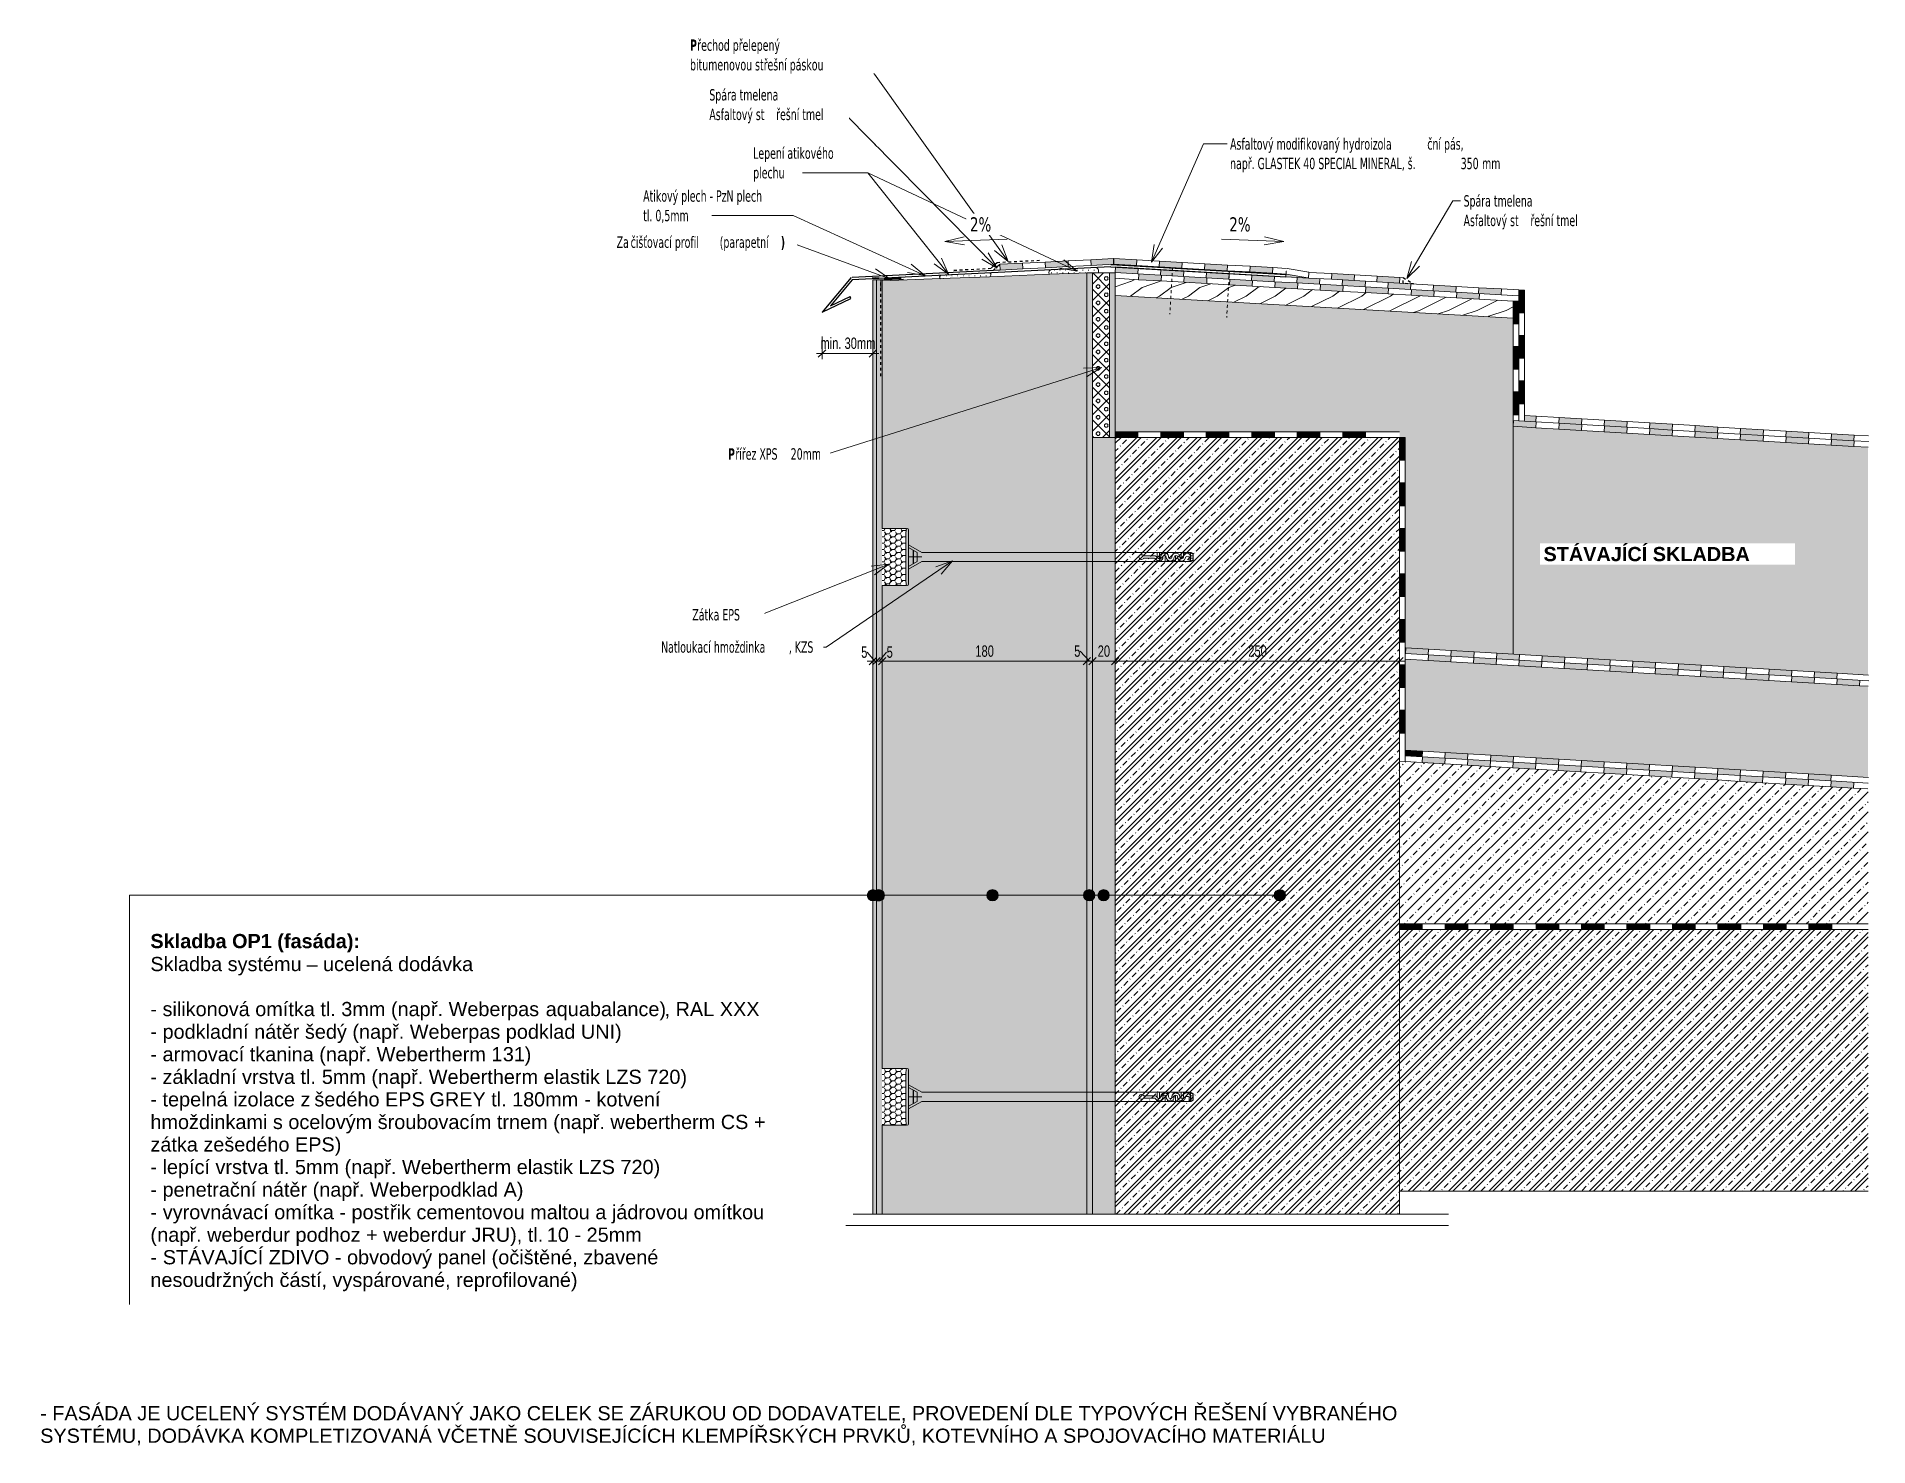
# Model space of a CAD drawing. Header units: millimetres. Extents: x 3788 to 5399, y 2613 to 3853.
import ezdxf

# ---------------------------------------------------------------- set-up
doc = ezdxf.new("R2010")
doc.units = ezdxf.units.MM
doc.linetypes.add('3_Čárkovaná 2_5mm', pattern=[5, 2.5, -2.5])
for name, color, linetype, lineweight in [('A-ANNO-DIMS', 211, 'Continuous', 9), ('A-ANNO-DIMS-5', 211, 'Continuous', 9), ('A-DETL', 90, 'Continuous', 18), ('A-DETL-GENF', 92, 'Continuous', 18), ('A-DETL-THIN', 151, 'Continuous', 18), ('G-ANNO-TEXT', 231, 'Continuous', 9)]:
    doc.layers.add(name, color=color, linetype=linetype, lineweight=lineweight)
doc.styles.add('Arial', font='arial.ttf', dxfattribs={"width": 0.7, "height": 10})
doc.styles.add('Arial_1', font='arial.ttf', dxfattribs={"height": 12.5})
doc.styles.add('Arial_B', font='arialbd.ttf', dxfattribs={"height": 12.5})
doc.styles.add('Tahoma', font='tahoma.ttf', dxfattribs={"width": 0.7, "height": 10})
doc.styles.add('Tahoma_B', font='tahomabd.ttf', dxfattribs={"width": 0.7, "height": 10})
doc.styles.add('Tahoma_B_1', font='tahomabd.ttf', dxfattribs={"width": 0.8, "height": 12.5})
doc.dimstyles.new('Vnitřní_-_průhledné', dxfattribs={"dimscale": 304.8, "dimtxt": 10.202594, "dimasz": 0.021325, "dimexe": 0.016404, "dimexo": 0.0625, "dimgap": 0.003281, "dimtad": 1, "dimdec": 0, "dimrnd": 5, "dimzin": 0, "dimdsep": 46, "dimtxsty": 'Arial', "dimblk1": 'OBLIQUE', "dimblk2": 'OBLIQUE', "dimsah": 1, "dimcen": 0.09, "dimdle": 0.016404, "dimazin": 0, "dimtfac": 1, "dimtdec": 4, "dimtix": 1, "dimtmove": 1, "dimatfit": 3, "dimfxl": 0.049213, "dimfxlon": 1, "dimtvp": 1, "dimtolj": 1, "dimtzin": 0, "dimarcsym": 2})
doc.dimstyles.new('Vnitřní_-_průhledné_1', dxfattribs={"dimscale": 304.8, "dimtxt": 10.202594, "dimasz": 0.021325, "dimexe": 0.016404, "dimexo": 0.0625, "dimgap": 0.003281, "dimtad": 1, "dimdec": 0, "dimrnd": 5, "dimzin": 0, "dimdsep": 46, "dimtxsty": 'Arial', "dimblk1": 'OBLIQUE', "dimblk2": 'OBLIQUE', "dimsah": 1, "dimcen": 0.09, "dimdle": 0.016404, "dimazin": 0, "dimtfac": 1, "dimtdec": 4, "dimtix": 1, "dimtmove": 0, "dimatfit": 3, "dimfxl": 0.049213, "dimfxlon": 1, "dimtvp": 1, "dimtolj": 1, "dimtzin": 0, "dimarcsym": 2})
pattern_1 = [(45, (0, 0), (-8.838835, 8.838835), []), (45, (3.75, 0), (-8.838835, 8.838835), []), (45, (10.7, 0), (-8.838835, 8.838835), [5, -2.5, 0.5, -2.5])]
pattern_2 = [(0, (0, 0), (5, 5), [0.5, -4.5]), (0, (2.5, 2.5), (5, 5), [0.5, -4.5])]
pattern_3 = [(0, (0, 0), (4.763, 2.75), [3.175, -6.35]), (120, (0, 0), (-4.7630699, 2.749879), [3.175, -6.35]), (60, (0, 0), (-6.99e-05, 5.499879), [0, -6.35, 3.175, 0])]
pattern_4 = [(0, (0, 0), (4.763, 2.75), [3.175, -6.35]), (120, (0, 0), (-4.7630699, 2.749879), [3.175, -6.35]), (60, (0, 0), (-0.0005699, 5.499013), [0, -6.35, 3.175, 0])]

msp = doc.modelspace()

# ---------------------------------------------------------------- texts
at = {"layer": 'G-ANNO-TEXT', "color": 1, "char_height": 10, "attachment_point": 1, "style": 'Tahoma_B', "bg_fill": 3, "box_fill_scale": 1.25, "bg_fill_color": 256, "bg_fill_true_color": 13158600, "bg_fill_transparency": 0}
for s, insert, width in [('\\fTahoma|b1|i0|c238|p34|;\\W.7;P', (4362.4, 3850.3), 7.857), ('Spára tmelena ', (4379.4, 3806.6), 92.314), ('Lepení atikového ', (4417.9, 3755.3), 108.589), ('Za', (4297.9, 3677), 14.871), ('\\fTahoma|b1|i0|c238|p34|;\\W.7;P', (4395.8, 3490.7), 7.857)]:
    msp.add_mtext(s, dxfattribs=dict(at, insert=insert, width=width))
at = {"layer": 'G-ANNO-TEXT', "color": 7, "char_height": 12.5, "attachment_point": 1, "bg_fill": 3, "box_fill_scale": 1.25, "bg_fill_color": 256, "bg_fill_true_color": 13158600, "bg_fill_transparency": 0}
for s, insert, width, style in [('Skladba OP1 (fasáda):', (3887.9, 3063.5), 222.468, 'Arial_B'), ('- silikonová omítka tl. 3mm (nap', (3887.9, 3003.7), 299.029, 'Arial_1'), ('- FASÁDA JE UCELENÝ SYSTÉM DODÁVANÝ JAKO CELEK SE ZÁRUKOU OD DODAVATELE, PROVEDENÍ DLE TYPOVÝCH ŘEŠENÍ VYBRANÉHO ', (3791, 2648.2), 1449.852, 'Arial_1')]:
    msp.add_mtext(s, dxfattribs=dict(at, insert=insert, width=width, style=style))

# ---------------------------------------------------------------- blocks, each defined once
blk = doc.blocks.new('BP_HYDROIZOLACE NOVÁ - Hydroizolace 1_2-2107246-At')
at = {"layer": 'A-DETL-GENF'}
for points in [[(0, 0), (20, 0), (20, 5), (0, 5)], [(40, 0), (60, 0), (60, 5), (40, 5)], [(80, 0), (100, 0), (100, 5), (80, 5)], [(120, 0), (140, 0), (140, 5), (120, 5)], [(180, 0), (180, 5), (160, 5), (160, 0), (161.5, 0)], [(200, 0), (220, 0), (220, 5), (200, 5)], [(240, 0), (260, 0), (260, 5), (240, 5)], [(280, 0), (300, 0), (300, 5), (280, 5)], [(320, 0), (340, 0), (340, 5), (320, 5)], [(360, 0), (380, 0), (380, 5), (360, 5)]]:
    blk.add_hatch(color=256, dxfattribs=at).paths.add_polyline_path(points)
for p, q in [((20, 5), (0, 5)), ((0, 5), (0, 0)), ((0, 0), (20, 0)), ((20, 5), (40, 5)), ((20, 0), (20, 5)), ((20, 0), (40, 0)), ((60, 5), (40, 5)), ((40, 5), (40, 0)), ((60, 5), (80, 5)), ((60, 0), (60, 5)), ((60, 0), (80, 0)), ((100, 5), (80, 5)), ((80, 5), (80, 0)), ((80, 0), (100, 0)), ((100, 5), (120, 5)), ((100, 0), (100, 5)), ((100, 0), (120, 0)), ((140, 5), (120, 5)), ((120, 5), (120, 0)), ((120, 0), (140, 0)), ((140, 5), (160, 5)), ((140, 0), (140, 5)), ((140, 0), (160, 0)), ((180, 5), (160, 5)), ((160, 5), (160, 0)), ((160, 0), (180, 0)), ((180, 5), (200, 5)), ((180, 0), (180, 5)), ((180, 0), (200, 0)), ((220, 5), (200, 5)), ((200, 5), (200, 0)), ((200, 0), (220, 0)), ((220, 5), (240, 5)), ((220, 0), (220, 5)), ((220, 0), (240, 0)), ((260, 5), (240, 5)), ((240, 5), (240, 0)), ((240, 0), (260, 0)), ((260, 5), (280, 5)), ((260, 0), (260, 5)), ((260, 0), (280, 0)), ((300, 5), (280, 5)), ((280, 5), (280, 0)), ((280, 0), (300, 0)), ((300, 5), (320, 5)), ((300, 0), (300, 5)), ((300, 0), (320, 0)), ((340, 5), (320, 5)), ((320, 5), (320, 0)), ((320, 0), (340, 0)), ((340, 5), (360, 5)), ((340, 0), (340, 5)), ((340, 0), (360, 0)), ((380, 5), (360, 5)), ((360, 5), (360, 0)), ((360, 0), (380, 0)), ((380, 5), (412, 5)), ((380, 0), (380, 5)), ((380, 0), (412, 0)), ((40, 0), (60, 0))]:
    blk.add_line(p, q, dxfattribs=at)
blk = doc.blocks.new('BP_HYDROIZOLACE NOVÁ - Hydroizolace 1_2-2107358-At')
at = {"layer": 'A-DETL-GENF'}
for points in [[(20, 0), (20, 5), (0, 5), (0, 0), (0.4, 0)], [(60, 0), (60, 5), (40, 5), (40, 0), (40.4, 0)], [(100, 0), (100, 5), (80, 5), (80, 0), (80.4, 0)], [(140, 0), (140, 5), (120, 5), (120, 0), (120.4, 0)], [(180, 0), (180, 5), (160, 5), (160, 0), (160.4, 0)], [(220, 0), (220, 5), (200, 5), (200, 0), (200.4, 0)], [(260, 0), (260, 5), (240, 5), (240, 0), (240.4, 0)], [(300, 0), (300, 5), (280, 5), (280, 0), (280.4, 0)], [(340, 0), (340, 5), (320, 5), (320, 0)], [(380, 0), (380, 5), (360, 5), (360, 0)]]:
    blk.add_hatch(color=256, dxfattribs=at).paths.add_polyline_path(points)
for p, q in [((0, 5), (0, 0)), ((0, 0), (20, 0)), ((20, 0), (20, 5)), ((20, 0), (40, 0)), ((40, 5), (40, 0)), ((60, 0), (60, 5)), ((60, 0), (80, 0)), ((80, 5), (80, 0)), ((80, 0), (100, 0)), ((100, 0), (100, 5)), ((100, 0), (120, 0)), ((120, 5), (120, 0)), ((120, 0), (140, 0)), ((140, 0), (140, 5)), ((140, 0), (160, 0)), ((160, 5), (160, 0)), ((160, 0), (180, 0)), ((180, 0), (180, 5)), ((180, 0), (200, 0)), ((200, 5), (200, 0)), ((200, 0), (220, 0)), ((220, 0), (220, 5)), ((220, 0), (240, 0)), ((240, 5), (240, 0)), ((240, 0), (260, 0)), ((260, 0), (260, 5)), ((260, 0), (280, 0)), ((280, 5), (280, 0)), ((280, 0), (300, 0)), ((300, 0), (300, 5)), ((300, 0), (320, 0)), ((320, 5), (320, 0)), ((320, 0), (340, 0)), ((340, 0), (340, 5)), ((340, 0), (360, 0)), ((360, 5), (360, 0)), ((360, 0), (380, 0)), ((380, 0), (380, 5)), ((380, 0), (392.8, 0)), ((392.5, 5), (392.8, 5)), ((40, 0), (60, 0))]:
    blk.add_line(p, q, dxfattribs=at)
blk = doc.blocks.new('BP_HYDROIZOLACE NOVÁ - Hydroizolace 1_2-2107328-At')
at = {"layer": 'A-DETL-GENF'}
for points in [[(5, 0), (20, 0), (20, 5), (4.7, 5)], [(40, 0), (60, 0), (60, 5), (40, 5)], [(80, 0), (100, 0), (100, 5), (80, 5)], [(120, 0), (140, 0), (140, 5), (120, 5)], [(180, 0), (180, 5), (160, 5), (160, 0), (161.7, 0)], [(200, 0), (220, 0), (220, 5), (200, 5)], [(240, 0), (260, 0), (260, 5), (240, 5)], [(280, 0), (300, 0), (300, 5), (280, 5)], [(320, 0), (340, 0), (340, 5), (320, 5)], [(380, 0), (380, 5), (360, 5), (360, 0), (366.8, 0)]]:
    blk.add_hatch(color=256, dxfattribs=at).paths.add_polyline_path(points)
for p, q in [((20, 5), (4.7, 5)), ((5, 0), (20, 0)), ((20, 5), (40, 5)), ((20, 0), (20, 5)), ((20, 0), (40, 0)), ((60, 5), (40, 5)), ((40, 5), (40, 0)), ((60, 5), (80, 5)), ((60, 0), (60, 5)), ((60, 0), (80, 0)), ((100, 5), (80, 5)), ((80, 5), (80, 0)), ((80, 0), (100, 0)), ((100, 5), (120, 5)), ((100, 0), (100, 5)), ((100, 0), (120, 0)), ((140, 5), (120, 5)), ((120, 5), (120, 0)), ((120, 0), (140, 0)), ((140, 5), (160, 5)), ((140, 0), (140, 5)), ((140, 0), (160, 0)), ((180, 5), (160, 5)), ((160, 5), (160, 0)), ((160, 0), (180, 0)), ((180, 5), (200, 5)), ((180, 0), (180, 5)), ((180, 0), (200, 0)), ((220, 5), (200, 5)), ((200, 5), (200, 0)), ((200, 0), (220, 0)), ((220, 5), (240, 5)), ((220, 0), (220, 5)), ((220, 0), (240, 0)), ((260, 5), (240, 5)), ((240, 5), (240, 0)), ((240, 0), (260, 0)), ((260, 5), (280, 5)), ((260, 0), (260, 5)), ((260, 0), (280, 0)), ((300, 5), (280, 5)), ((280, 5), (280, 0)), ((280, 0), (300, 0)), ((300, 5), (320, 5)), ((300, 0), (300, 5)), ((300, 0), (320, 0)), ((340, 5), (320, 5)), ((320, 5), (320, 0)), ((320, 0), (340, 0)), ((340, 5), (360, 5)), ((340, 0), (340, 5)), ((340, 0), (360, 0)), ((380, 5), (360, 5)), ((360, 5), (360, 0)), ((360, 0), (380, 0)), ((380, 5), (412.7, 5)), ((380, 0), (380, 5)), ((380, 0), (412.7, 0)), ((40, 0), (60, 0))]:
    blk.add_line(p, q, dxfattribs=at)
blk = doc.blocks.new('BP_HYDROIZOLACE NOVÁ - Hydroizolace 1_2-2107418-At')
at = {"layer": 'A-DETL-GENF'}
for points in [[(20, 0), (20, 5), (0, 5), (0, 0), (0.4, 0)], [(60, 0), (60, 5), (40, 5), (40, 0), (40.4, 0)], [(100, 0), (100, 5), (80, 5), (80, 0), (80.4, 0)], [(140, 0), (140, 5), (120, 5), (120, 0), (136.6, 0)], [(180, 0), (180, 5), (160, 5), (160, 0), (160.4, 0)], [(220, 0), (220, 5), (200, 5), (200, 0), (200.4, 0)], [(260, 0), (260, 5), (240, 5), (240, 0), (240.4, 0)], [(300, 0), (300, 5), (280, 5), (280, 0), (280.4, 0)], [(340, 0), (340, 5), (320, 5), (320, 0)], [(380, 0), (380, 5), (360, 5), (360, 0)]]:
    blk.add_hatch(color=256, dxfattribs=at).paths.add_polyline_path(points)
for p, q in [((0, 5), (0, 0)), ((0, 0), (20, 0)), ((20, 0), (20, 5)), ((20, 0), (40, 0)), ((40, 5), (40, 0)), ((60, 0), (60, 5)), ((60, 0), (80, 0)), ((80, 5), (80, 0)), ((80, 0), (100, 0)), ((100, 0), (100, 5)), ((100, 0), (120, 0)), ((120, 5), (120, 0)), ((120, 0), (140, 0)), ((140, 0), (140, 5)), ((140, 0), (160, 0)), ((160, 5), (160, 0)), ((160, 0), (180, 0)), ((180, 0), (180, 5)), ((180, 0), (200, 0)), ((200, 5), (200, 0)), ((200, 0), (220, 0)), ((220, 0), (220, 5)), ((220, 0), (240, 0)), ((240, 5), (240, 0)), ((240, 0), (260, 0)), ((260, 0), (260, 5)), ((260, 0), (280, 0)), ((280, 5), (280, 0)), ((280, 0), (300, 0)), ((300, 0), (300, 5)), ((300, 0), (320, 0)), ((320, 5), (320, 0)), ((320, 0), (340, 0)), ((340, 0), (340, 5)), ((340, 0), (360, 0)), ((360, 5), (360, 0)), ((360, 0), (380, 0)), ((380, 0), (380, 5)), ((380, 0), (387.5, 0)), ((387.2, 5), (387.5, 5)), ((40, 0), (60, 0))]:
    blk.add_line(p, q, dxfattribs=at)
blk = doc.blocks.new('BP_HYDROIZOLACE NOVÁ - Hydroizolace 1_2-2107388-At')
at = {"layer": 'A-DETL-GENF'}
for points in [[(0, 0), (20, 0), (20, 5), (0, 5)], [(40, 0), (60, 0), (60, 5), (40, 5)], [(80, 0), (100, 0), (100, 5), (80, 5)], [(120, 0), (140, 0), (140, 5), (120, 5)], [(160, 0), (180, 0), (180, 5), (160, 5)], [(200, 0), (220, 0), (220, 5), (200, 5)], [(240, 0), (260, 0), (260, 5), (240, 5)], [(280, 0), (300, 0), (300, 5), (280, 5)], [(320, 0), (340, 0), (340, 5), (320, 5)], [(380, 0), (380, 5), (360, 5), (360, 0), (361.5, 0)]]:
    blk.add_hatch(color=256, dxfattribs=at).paths.add_polyline_path(points)
for p, q in [((20, 5), (0, 5)), ((0, 5), (0, 0)), ((0, 0), (20, 0)), ((20, 5), (40, 5)), ((20, 0), (20, 5)), ((20, 0), (40, 0)), ((60, 5), (40, 5)), ((40, 5), (40, 0)), ((60, 5), (80, 5)), ((60, 0), (60, 5)), ((60, 0), (80, 0)), ((100, 5), (80, 5)), ((80, 5), (80, 0)), ((80, 0), (100, 0)), ((100, 5), (120, 5)), ((100, 0), (100, 5)), ((100, 0), (120, 0)), ((140, 5), (120, 5)), ((120, 5), (120, 0)), ((120, 0), (140, 0)), ((140, 5), (160, 5)), ((140, 0), (140, 5)), ((140, 0), (160, 0)), ((180, 5), (160, 5)), ((160, 5), (160, 0)), ((160, 0), (180, 0)), ((180, 5), (200, 5)), ((180, 0), (180, 5)), ((180, 0), (200, 0)), ((220, 5), (200, 5)), ((200, 5), (200, 0)), ((200, 0), (220, 0)), ((220, 5), (240, 5)), ((220, 0), (220, 5)), ((220, 0), (240, 0)), ((260, 5), (240, 5)), ((240, 5), (240, 0)), ((240, 0), (260, 0)), ((260, 5), (280, 5)), ((260, 0), (260, 5)), ((260, 0), (280, 0)), ((300, 5), (280, 5)), ((280, 5), (280, 0)), ((280, 0), (300, 0)), ((300, 5), (320, 5)), ((300, 0), (300, 5)), ((300, 0), (320, 0)), ((340, 5), (320, 5)), ((320, 5), (320, 0)), ((320, 0), (340, 0)), ((340, 5), (360, 5)), ((340, 0), (340, 5)), ((340, 0), (360, 0)), ((380, 5), (360, 5)), ((360, 5), (360, 0)), ((360, 0), (380, 0)), ((380, 5), (407.4, 5)), ((380, 0), (380, 5)), ((380, 0), (407.4, 0)), ((40, 0), (60, 0))]:
    blk.add_line(p, q, dxfattribs=at)
blk = doc.blocks.new('BP_HYDROIZOLACE NOVÁ - Hydroizolace 1_2-1844854-At')
at = {"layer": 'A-DETL-GENF'}
for points in [[(0, 0), (20, 0), (20, 5), (0, 5)], [(40, 0), (60, 0), (60, 5), (40, 5)], [(80, 0), (100, 0), (100, 5), (80, 5)], [(120, 0), (140, 0), (140, 5), (120, 5)], [(180, 5), (160, 5), (160, 0), (180, 0)], [(200, 0), (220, 0), (220, 5), (200, 5)], [(240, 0), (260, 0), (260, 5), (240, 5)]]:
    blk.add_hatch(color=256, dxfattribs=at).paths.add_polyline_path(points)
for p, q in [((20, 5), (0, 5)), ((0, 5), (0, 0)), ((0, 0), (20, 0)), ((20, 5), (40, 5)), ((20, 0), (20, 5)), ((20, 0), (40, 0)), ((60, 5), (40, 5)), ((40, 5), (40, 0)), ((60, 5), (80, 5)), ((60, 0), (60, 5)), ((60, 0), (80, 0)), ((100, 5), (80, 5)), ((80, 5), (80, 0)), ((80, 0), (100, 0)), ((100, 5), (120, 5)), ((100, 0), (100, 5)), ((100, 0), (120, 0)), ((140, 5), (120, 5)), ((120, 5), (120, 0)), ((120, 0), (140, 0)), ((140, 5), (160, 5)), ((140, 0), (140, 5)), ((140, 0), (160, 0)), ((180, 5), (160, 5)), ((160, 5), (160, 0)), ((160, 0), (180, 0)), ((180, 5), (200, 5)), ((180, 0), (180, 5)), ((180, 0), (200, 0)), ((220, 5), (200, 5)), ((200, 5), (200, 0)), ((200, 0), (220, 0)), ((220, 5), (240, 5)), ((220, 0), (220, 5)), ((220, 0), (240, 0)), ((260, 5), (240, 5)), ((240, 5), (240, 0)), ((240, 0), (260, 0)), ((260, 5), (284.8, 5)), ((260, 0), (260, 5)), ((260, 0), (284.8, 0)), ((40, 0), (60, 0))]:
    blk.add_line(p, q, dxfattribs=at)
blk = doc.blocks.new('BP_HYDROIZOLACE NOVÁ - Hydroizolace 1_2-2107448-At')
at = {"layer": 'A-DETL-GENF'}
for points in [[(20, 0), (20, 5), (0, 5), (0, 0)], [(60, 0), (60, 5), (40, 5), (40, 0)], [(100, 0), (100, 5), (80, 5), (80, 0)], [(140, 0), (140, 5), (120, 5), (120, 0)], [(180, 0), (180, 5), (160, 5), (160, 0)], [(220, 0), (220, 5), (200, 5), (200, 0)], [(260, 0), (260, 5), (240, 5), (240, 0)], [(300, 0), (300, 5), (280, 5), (280, 0)]]:
    blk.add_hatch(color=256, dxfattribs=at).paths.add_polyline_path(points)
for p, q in [((0, 5), (0, 0)), ((0, 0), (20, 0)), ((20, 0), (20, 5)), ((20, 0), (40, 0)), ((40, 5), (40, 0)), ((60, 0), (60, 5)), ((60, 0), (80, 0)), ((80, 5), (80, 0)), ((80, 0), (100, 0)), ((100, 0), (100, 5)), ((100, 0), (120, 0)), ((120, 5), (120, 0)), ((120, 0), (140, 0)), ((140, 0), (140, 5)), ((140, 0), (160, 0)), ((160, 5), (160, 0)), ((160, 0), (180, 0)), ((180, 0), (180, 5)), ((180, 0), (200, 0)), ((200, 5), (200, 0)), ((200, 0), (220, 0)), ((220, 0), (220, 5)), ((220, 0), (240, 0)), ((240, 5), (240, 0)), ((240, 0), (260, 0)), ((260, 0), (260, 5)), ((260, 0), (280, 0)), ((280, 5), (280, 0)), ((280, 0), (300, 0)), ((300, 0), (300, 5)), ((300, 0), (312.5, 0)), ((312.2, 5), (312.5, 5)), ((40, 0), (60, 0))]:
    blk.add_line(p, q, dxfattribs=at)
blk = doc.blocks.new('BP_HYDROIZOLACE NOVÁ - Hydroizolace 1_2-V1-At')
at = {"layer": 'A-DETL-GENF'}
for points in [[(20, 0), (20, 5), (9.7, 5), (10, 0.6), (0, 0), (10, 0)], [(40, 0), (60, 0), (60, 5), (40, 5)], [(80, 0), (100, 0), (100, 5), (80, 5)], [(120, 0), (140, 0), (140, 5), (120, 5)], [(160, 0), (180, 0), (180, 5), (160, 5)], [(200, 0), (220, 0), (220, 5), (200, 5)], [(240, 0), (260, 0), (260, 5), (240, 5)], [(280, 0), (300, 0), (300, 5), (280, 5)]]:
    blk.add_hatch(color=256, dxfattribs=at).paths.add_polyline_path(points)
for p, q in [((0, 0), (20, 0)), ((20, 5), (9.7, 5)), ((20, 5), (40, 5)), ((20, 0), (20, 5)), ((20, 0), (40, 0)), ((60, 5), (40, 5)), ((40, 5), (40, 0)), ((60, 5), (80, 5)), ((60, 0), (60, 5)), ((60, 0), (80, 0)), ((100, 5), (80, 5)), ((80, 5), (80, 0)), ((80, 0), (100, 0)), ((100, 5), (120, 5)), ((100, 0), (100, 5)), ((100, 0), (120, 0)), ((140, 5), (120, 5)), ((120, 5), (120, 0)), ((120, 0), (140, 0)), ((140, 5), (160, 5)), ((140, 0), (140, 5)), ((140, 0), (160, 0)), ((180, 5), (160, 5)), ((160, 5), (160, 0)), ((160, 0), (180, 0)), ((180, 5), (200, 5)), ((180, 0), (180, 5)), ((180, 0), (200, 0)), ((220, 5), (200, 5)), ((200, 5), (200, 0)), ((200, 0), (220, 0)), ((220, 5), (240, 5)), ((220, 0), (220, 5)), ((220, 0), (240, 0)), ((260, 5), (240, 5)), ((240, 5), (240, 0)), ((240, 0), (260, 0)), ((260, 5), (280, 5)), ((260, 0), (260, 5)), ((260, 0), (280, 0)), ((300, 5), (280, 5)), ((280, 5), (280, 0)), ((280, 0), (300, 0)), ((300, 5), (312.5, 5)), ((300, 0), (300, 5)), ((300, 0), (312.5, 0)), ((40, 0), (60, 0))]:
    blk.add_line(p, q, dxfattribs=at)
blk = doc.blocks.new('BP_HYDROIZOLACE NOVÁ - Hydroizolace 1_2-1845495-At')
at = {"layer": 'A-DETL-GENF'}
for points in [[(0, 0), (20, 0), (20, 5), (0, 5)], [(40, 0), (60, 0), (60, 5), (40, 5)], [(80, 0), (100, 0), (100, 5), (80, 5)], [(120, 0), (140, 0), (140, 5), (120, 5)], [(160, 0), (180, 0), (180, 5), (160, 5)], [(200, 0), (220, 0), (220, 5), (200, 5)]]:
    blk.add_hatch(color=256, dxfattribs=at).paths.add_polyline_path(points)
for p, q in [((20, 5), (0, 5)), ((0, 5), (0, 0)), ((0, 0), (20, 0)), ((20, 5), (40, 5)), ((20, 0), (20, 5)), ((20, 0), (40, 0)), ((60, 5), (40, 5)), ((40, 5), (40, 0)), ((60, 5), (80, 5)), ((60, 0), (60, 5)), ((60, 0), (80, 0)), ((100, 5), (80, 5)), ((80, 5), (80, 0)), ((80, 0), (100, 0)), ((100, 5), (120, 5)), ((100, 0), (100, 5)), ((100, 0), (120, 0)), ((140, 5), (120, 5)), ((120, 5), (120, 0)), ((120, 0), (140, 0)), ((140, 5), (160, 5)), ((140, 0), (140, 5)), ((140, 0), (160, 0)), ((180, 5), (160, 5)), ((160, 5), (160, 0)), ((160, 0), (180, 0)), ((180, 5), (200, 5)), ((180, 0), (180, 5)), ((180, 0), (200, 0)), ((220, 5), (200, 5)), ((200, 5), (200, 0)), ((200, 0), (220, 0)), ((220, 5), (250, 5)), ((220, 0), (220, 5)), ((220, 0), (250, 0)), ((40, 0), (60, 0))]:
    blk.add_line(p, q, dxfattribs=at)
blk = doc.blocks.new('BP_HYDROIZOLACE NOVÁ - Hydroizolace 1_2-1845623-At')
at = {"layer": 'A-DETL-GENF'}
for points in [[(20, 0), (20, 5), (0, 5), (0, 0), (19.4, 0)], [(60, 0), (60, 5), (40, 5), (40, 0), (59.4, 0)], [(100, 0), (100, 5), (80, 5), (80, 0), (99.4, 0)], [(140, 0), (140, 5), (120, 5), (120, 0), (139.4, 0)], [(180, 0), (180, 5), (160, 5), (160, 0), (179.4, 0)], [(220, 0), (220, 5), (200, 5), (200, 0), (219.4, 0)], [(260, 0), (260, 5), (240, 5), (240, 0), (247.2, 0)], [(300, 0), (300, 5), (280, 5), (280, 0)]]:
    blk.add_hatch(color=256, dxfattribs=at).paths.add_polyline_path(points)
for p, q in [((0, 5), (0, 0)), ((0, 0), (20, 0)), ((20, 0), (20, 5)), ((20, 0), (40, 0)), ((40, 5), (40, 0)), ((60, 0), (60, 5)), ((60, 0), (80, 0)), ((80, 5), (80, 0)), ((80, 0), (100, 0)), ((100, 0), (100, 5)), ((100, 0), (120, 0)), ((120, 5), (120, 0)), ((120, 0), (140, 0)), ((140, 0), (140, 5)), ((140, 0), (160, 0)), ((160, 5), (160, 0)), ((160, 0), (180, 0)), ((180, 0), (180, 5)), ((180, 0), (200, 0)), ((200, 5), (200, 0)), ((200, 0), (220, 0)), ((220, 0), (220, 5)), ((220, 0), (240, 0)), ((240, 5), (240, 0)), ((240, 0), (260, 0)), ((260, 0), (260, 5)), ((260, 0), (280, 0)), ((280, 5), (280, 0)), ((280, 0), (300, 0)), ((300, 0), (300, 5)), ((300, 0), (330, 0)), ((40, 0), (60, 0))]:
    blk.add_line(p, q, dxfattribs=at)
blk = doc.blocks.new('BP_HYDROIZOLACE NOVÁ - Hydroizolace 1_2-1845423-At')
at = {"layer": 'A-DETL-GENF'}
for points in [[(20, 5), (0, 5), (0, 0), (20, 0)], [(60, 5), (40, 5), (40, 0), (60, 0)], [(100, 5), (80, 5), (80, 0), (100, 0)]]:
    blk.add_hatch(color=256, dxfattribs=at).paths.add_polyline_path(points)
for p, q in [((0, 5), (0, 0)), ((0, 0), (20, 0)), ((20, 0), (20, 5)), ((20, 0), (40, 0)), ((40, 5), (40, 0)), ((60, 0), (60, 5)), ((60, 0), (80, 0)), ((80, 5), (80, 0)), ((80, 0), (100, 0)), ((100, 0), (100, 5)), ((100, 0), (105.2, 0)), ((40, 0), (60, 0))]:
    blk.add_line(p, q, dxfattribs=at)
blk = doc.blocks.new('BP_HYDROIZOLACE NOVÁ - Hydroizolace 1_2-1845777-At')
at = {"layer": 'A-DETL-GENF'}
for points in [[(20, 0), (20, 5), (0, 5), (0, 0), (2.1, 0)], [(60, 0), (60, 5), (40, 5), (40, 0)], [(100, 0), (100, 5), (80, 5), (80, 0)], [(120, 0), (140, 0), (140, 5), (120, 5)], [(180, 0), (180, 5), (160, 5), (160, 0), (165.9, 0)], [(220, 0), (220, 5), (200, 5), (200, 0), (207.1, 0)], [(260, 0), (260, 5), (240, 5), (240, 0), (253.9, 0)], [(280, 0), (300, 0), (300, 5), (280, 5)], [(320, 0), (340, 0), (340, 5), (320, 5)]]:
    blk.add_hatch(color=256, dxfattribs=at).paths.add_polyline_path(points)
for p, q in [((20, 5), (0, 5)), ((0, 5), (0, 0)), ((0, 0), (20, 0)), ((20, 5), (40, 5)), ((20, 0), (20, 5)), ((20, 0), (40, 0)), ((60, 5), (40, 5)), ((40, 5), (40, 0)), ((60, 5), (80, 5)), ((60, 0), (60, 5)), ((60, 0), (80, 0)), ((100, 5), (80, 5)), ((80, 5), (80, 0)), ((80, 0), (100, 0)), ((100, 5), (120, 5)), ((100, 0), (100, 5)), ((100, 0), (120, 0)), ((140, 5), (120, 5)), ((120, 5), (120, 0)), ((120, 0), (140, 0)), ((140, 5), (150.1, 5)), ((140, 0), (140, 5)), ((140, 0), (160, 0)), ((160, 5), (160, 0)), ((160, 0), (180, 0)), ((180, 0), (180, 5)), ((180, 0), (200, 0)), ((200, 5), (200, 0)), ((200, 0), (220, 0)), ((220, 0), (220, 5)), ((220, 0), (240, 0)), ((240, 5), (240, 0)), ((240, 0), (260, 0)), ((260, 5), (253.4, 5)), ((260, 5), (280, 5)), ((260, 0), (260, 5)), ((260, 0), (280, 0)), ((300, 5), (280, 5)), ((280, 5), (280, 0)), ((280, 0), (300, 0)), ((300, 5), (320, 5)), ((300, 0), (300, 5)), ((300, 0), (320, 0)), ((340, 5), (320, 5)), ((320, 5), (320, 0)), ((320, 0), (340, 0)), ((340, 5), (355.3, 5)), ((340, 0), (340, 5)), ((340, 0), (355.6, 0)), ((40, 0), (60, 0))]:
    blk.add_line(p, q, dxfattribs=at)
blk = doc.blocks.new('BP_HYDROIZOLACE NOVÁ - Hydroizolace 1_2-1845940-At')
at = {"layer": 'A-DETL-GENF'}
for points in [[(0, 0), (20, 0), (20, 5), (0, 5)], [(40, 0), (60, 0), (60, 5), (40, 5)], [(80, 0), (100, 0), (100, 5), (80, 5)]]:
    blk.add_hatch(color=256, dxfattribs=at).paths.add_polyline_path(points)
for p, q in [((20, 5), (0, 5)), ((0, 5), (0, 0)), ((0, 0), (20, 0)), ((20, 5), (40, 5)), ((20, 0), (20, 5)), ((20, 0), (40, 0)), ((60, 5), (40, 5)), ((40, 5), (40, 0)), ((60, 5), (80, 5)), ((60, 0), (60, 5)), ((60, 0), (80, 0)), ((100, 5), (80, 5)), ((80, 5), (80, 0)), ((80, 0), (100, 0)), ((100, 5), (114.9, 5)), ((100, 0), (100, 5)), ((100, 0), (114.9, 0)), ((40, 0), (60, 0))]:
    blk.add_line(p, q, dxfattribs=at)
blk = doc.blocks.new('BP_HYDROIZOLACE NOVÁ 2 - Hydroizolace 1_2-2104007-At')
at = {"layer": 'A-DETL-GENF'}
for points in [[(20, 0), (20, 5), (0, 5), (0, 0), (3.4, 0)], [(40, 0), (60, 0), (60, 5), (40, 5)], [(80, 0), (100, 0), (100, 5), (80, 5)], [(120, 0), (140, 0), (140, 5), (120, 5)]]:
    blk.add_hatch(color=256, dxfattribs=at).paths.add_polyline_path(points)
for p, q in [((20, 5), (0, 5)), ((0, 5), (0, 0)), ((0, 0), (20, 0)), ((20, 5), (40, 5)), ((20, 0), (20, 5)), ((20, 0), (40, 0)), ((60, 5), (40, 5)), ((40, 5), (40, 0)), ((60, 5), (80, 5)), ((60, 0), (60, 5)), ((60, 0), (80, 0)), ((100, 5), (80, 5)), ((80, 5), (80, 0)), ((80, 0), (100, 0)), ((100, 5), (120, 5)), ((100, 0), (100, 5)), ((100, 0), (120, 0)), ((140, 5), (120, 5)), ((120, 5), (120, 0)), ((120, 0), (140, 0)), ((140, 5), (151.9, 5)), ((140, 0), (140, 5)), ((140, 0), (151.9, 0)), ((40, 0), (60, 0))]:
    blk.add_line(p, q, dxfattribs=at)
blk = doc.blocks.new('BP_HYDROIZOLACE NOVÁ 2 - Hydroizolace 1_2-2104765-At')
at = {"layer": 'A-DETL-GENF'}
for points in [[(0, 0), (20, 0), (20, 5), (0, 5)], [(40, 0), (60, 0), (60, 5), (40, 5)], [(80, 0), (100, 0), (100, 5), (80, 5)]]:
    blk.add_hatch(color=256, dxfattribs=at).paths.add_polyline_path(points)
for p, q in [((20, 5), (0, 5)), ((0, 5), (0, 0)), ((0, 0), (20, 0)), ((20, 5), (40, 5)), ((20, 0), (20, 5)), ((20, 0), (40, 0)), ((60, 5), (40, 5)), ((40, 5), (40, 0)), ((60, 5), (80, 5)), ((60, 0), (60, 5)), ((60, 0), (80, 0)), ((100, 5), (80, 5)), ((80, 5), (80, 0)), ((80, 0), (100, 0)), ((100, 0), (100, 5)), ((40, 0), (60, 0))]:
    blk.add_line(p, q, dxfattribs=at)
blk = doc.blocks.new('BP_HYDROIZOLACE NOVÁ 2 - Hydroizolace 1_2-2105275-At')
at = {"layer": 'A-DETL-GENF'}
h = blk.add_hatch(color=256, dxfattribs=at)
h.paths.add_polyline_path([(20, 0), (20, 5), (19.8, 5), (19.3, 0)])
h.paths.add_polyline_path([(19.3, 0), (0, 2.3), (0, 0), (0.1, 0)])
h.paths.add_polyline_path([(0, 2.3), (0.3, 5), (0, 5)])
for points in [[(60, 0), (60, 5), (40, 5), (40, 0), (56.7, 0)], [(80, 0), (100, 0), (100, 5), (80, 5)]]:
    blk.add_hatch(color=256, dxfattribs=at).paths.add_polyline_path(points)
for p, q in [((0.3, 5), (0, 5)), ((0, 5), (0, 0)), ((0, 0), (20, 0)), ((20, 5), (19.8, 5)), ((20, 5), (40, 5)), ((20, 0), (20, 5)), ((20, 0), (40, 0)), ((60, 5), (40, 5)), ((40, 5), (40, 0)), ((60, 5), (80, 5)), ((60, 0), (60, 5)), ((60, 0), (80, 0)), ((100, 5), (80, 5)), ((80, 5), (80, 0)), ((80, 0), (100, 0)), ((100, 5), (103.2, 5)), ((100, 0), (100, 5)), ((100, 0), (103.2, 0)), ((40, 0), (60, 0))]:
    blk.add_line(p, q, dxfattribs=at)
blk = doc.blocks.new('BP_HYDROIZOLACE NOVÁ 2 - Hydroizolace 1_2-2105510-At')
at = {"layer": 'A-DETL-GENF'}
for p, q in [((0, 5), (19.4, 5)), ((0, 0), (19.4, 0))]:
    blk.add_line(p, q, dxfattribs=at)
blk = doc.blocks.new('DIMBLOCK1-At')
at = {"layer": 'A-ANNO-DIMS-5'}
for p, q in [((4523.3, 3303.3), (4523.3, 3318.3)), ((4526.3, 3303.3), (4526.3, 3318.3)), ((4518.2, 3311.3), (4524.8, 3303.3)), ((4518.2, 3311.3), (4518.2, 3311.3)), ((4518.3, 3303.3), (4526.3, 3303.3)), ((4523.3, 3303.3), (4523.3, 3298.3)), ((4526.3, 3303.3), (4526.3, 3298.3))]:
    blk.add_line(p, q, dxfattribs=at)
at = {"layer": 'A-ANNO-DIMS-5', "lineweight": 18}
for p, q in [((4523.3, 3303.3), (4520, 3300.1)), ((4526.3, 3303.3), (4523, 3300.1)), ((4523.3, 3303.3), (4526.5, 3306.6)), ((4526.3, 3303.3), (4529.5, 3306.6))]:
    blk.add_line(p, q, dxfattribs=at)
at = {"layer": 'A-ANNO-DIMS-5', "color": 0, "insert": (4512.9, 3316.4), "char_height": 10, "width": 6.404, "attachment_point": 1, "line_spacing_factor": 0.941778, "style": 'Arial'}
blk.add_mtext('\\fArial|b0|i0|c238|p34|;\\W.7;5', dxfattribs=at)
blk = doc.blocks.new('_Oblique')
at = {"color": 0, "linetype": 'ByBlock', "lineweight": -2}
blk.add_line((-0.5, -0.5), (0.5, 0.5), dxfattribs=at)
blk = doc.blocks.new('DIMBLOCK2-At')
at = {"layer": 'A-ANNO-DIMS-5'}
for p, q in [((4526.3, 3303.3), (4526.3, 3318.3)), ((4531.3, 3303.3), (4531.3, 3318.3)), ((4526.3, 3303.3), (4531.3, 3303.3)), ((4526.3, 3303.3), (4526.3, 3298.3)), ((4535.3, 3311.3), (4528.8, 3303.3)), ((4531.3, 3303.3), (4531.3, 3298.3)), ((4535.3, 3311.3), (4535.3, 3311.3))]:
    blk.add_line(p, q, dxfattribs=at)
at = {"layer": 'A-ANNO-DIMS-5', "lineweight": 18}
for p, q in [((4526.3, 3303.3), (4523, 3300.1)), ((4526.3, 3303.3), (4529.5, 3306.6)), ((4531.3, 3303.3), (4528, 3300.1)), ((4531.3, 3303.3), (4534.5, 3306.6))]:
    blk.add_line(p, q, dxfattribs=at)
at = {"layer": 'A-ANNO-DIMS-5', "color": 0, "insert": (4535.3, 3316.4), "char_height": 10, "width": 6.404, "attachment_point": 1, "line_spacing_factor": 0.941778, "style": 'Arial'}
blk.add_mtext('\\fArial|b0|i0|c238|p34|;\\W.7;5', dxfattribs=at)
blk = doc.blocks.new('DIMBLOCK3-At')
at = {"layer": 'A-ANNO-DIMS-5'}
for p, q in [((4531.3, 3303.3), (4531.3, 3318.3)), ((4711.3, 3303.3), (4711.3, 3318.3)), ((4531.3, 3303.3), (4711.3, 3303.3)), ((4531.3, 3303.3), (4531.3, 3298.3)), ((4711.3, 3303.3), (4711.3, 3298.3))]:
    blk.add_line(p, q, dxfattribs=at)
at = {"layer": 'A-ANNO-DIMS-5', "lineweight": 18}
for p, q in [((4531.3, 3303.3), (4528, 3300.1)), ((4531.3, 3303.3), (4534.5, 3306.6)), ((4711.3, 3303.3), (4708, 3300.1)), ((4711.3, 3303.3), (4714.5, 3306.6))]:
    blk.add_line(p, q, dxfattribs=at)
at = {"layer": 'A-ANNO-DIMS-5', "color": 0, "insert": (4613.3, 3317.3), "char_height": 10, "width": 19.212, "attachment_point": 1, "line_spacing_factor": 0.941778, "style": 'Arial'}
blk.add_mtext('180', dxfattribs=at)
blk = doc.blocks.new('DIMBLOCK4-At')
at = {"layer": 'A-ANNO-DIMS-5'}
for p, q in [((4711.3, 3303.3), (4711.3, 3318.3)), ((4716.3, 3303.3), (4716.3, 3318.3)), ((4705.6, 3312.2), (4713.8, 3303.3)), ((4705.6, 3312.2), (4705.6, 3312.2)), ((4711.3, 3303.3), (4716.3, 3303.3)), ((4711.3, 3303.3), (4711.3, 3298.3)), ((4716.3, 3303.3), (4716.3, 3298.3))]:
    blk.add_line(p, q, dxfattribs=at)
at = {"layer": 'A-ANNO-DIMS-5', "lineweight": 18}
for p, q in [((4711.3, 3303.3), (4708, 3300.1)), ((4711.3, 3303.3), (4714.5, 3306.6)), ((4716.3, 3303.3), (4713, 3300.1)), ((4716.3, 3303.3), (4719.5, 3306.6))]:
    blk.add_line(p, q, dxfattribs=at)
at = {"layer": 'A-ANNO-DIMS-5', "color": 0, "insert": (4700.2, 3317.3), "char_height": 10, "width": 6.404, "attachment_point": 1, "line_spacing_factor": 0.941778, "style": 'Arial'}
blk.add_mtext('\\fArial|b0|i0|c238|p34|;\\W.7;5', dxfattribs=at)
blk = doc.blocks.new('DIMBLOCK5-At')
at = {"layer": 'A-ANNO-DIMS-5'}
for p, q in [((4716.3, 3303.3), (4716.3, 3318.3)), ((4736.3, 3303.3), (4736.3, 3318.3)), ((4716.3, 3303.3), (4736.3, 3303.3)), ((4716.3, 3303.3), (4716.3, 3298.3)), ((4736.3, 3303.3), (4736.3, 3298.3))]:
    blk.add_line(p, q, dxfattribs=at)
at = {"layer": 'A-ANNO-DIMS-5', "lineweight": 18}
for p, q in [((4716.3, 3303.3), (4713, 3300.1)), ((4716.3, 3303.3), (4719.5, 3306.6)), ((4736.3, 3303.3), (4733, 3300.1)), ((4736.3, 3303.3), (4739.5, 3306.6))]:
    blk.add_line(p, q, dxfattribs=at)
at = {"layer": 'A-ANNO-DIMS-5', "color": 0, "insert": (4720.9, 3317.3), "char_height": 10, "width": 12.808, "attachment_point": 1, "line_spacing_factor": 0.941778, "style": 'Arial'}
blk.add_mtext('20', dxfattribs=at)
blk = doc.blocks.new('DIMBLOCK6-At')
at = {"layer": 'A-ANNO-DIMS-5'}
for p, q in [((4736.3, 3303.3), (4736.3, 3318.3)), ((4986.3, 3303.3), (4986.3, 3318.3)), ((4736.3, 3303.3), (4991.3, 3303.3)), ((4736.3, 3303.3), (4736.3, 3298.3)), ((4986.3, 3303.3), (4986.3, 3298.3))]:
    blk.add_line(p, q, dxfattribs=at)
at = {"layer": 'A-ANNO-DIMS-5', "lineweight": 18}
for p, q in [((4736.3, 3303.3), (4733, 3300.1)), ((4736.3, 3303.3), (4739.5, 3306.6)), ((4986.3, 3303.3), (4983, 3300.1)), ((4986.3, 3303.3), (4989.5, 3306.6))]:
    blk.add_line(p, q, dxfattribs=at)
at = {"layer": 'A-ANNO-DIMS-5', "color": 0, "insert": (4853.3, 3317.3), "char_height": 10, "width": 19.212, "attachment_point": 1, "line_spacing_factor": 0.941778, "style": 'Arial'}
blk.add_mtext('250', dxfattribs=at)
blk = doc.blocks.new('DIMBLOCK7-At')
at = {"layer": 'A-ANNO-DIMS-5'}
for p, q in [((4478.5, 3574.1), (4478.5, 3589.1)), ((4523.3, 3574.1), (4523.3, 3589.1)), ((4473.5, 3574.1), (4528.3, 3574.1)), ((4478.5, 3574.1), (4478.5, 3569.1)), ((4523.3, 3574.1), (4523.3, 3569.1))]:
    blk.add_line(p, q, dxfattribs=at)
at = {"layer": 'A-ANNO-DIMS-5', "lineweight": 18}
for p, q in [((4478.5, 3574.1), (4481.7, 3577.3)), ((4523.3, 3574.1), (4526.5, 3577.3)), ((4478.5, 3574.1), (4475.2, 3570.8)), ((4523.3, 3574.1), (4520, 3570.8))]:
    blk.add_line(p, q, dxfattribs=at)
at = {"layer": 'A-ANNO-DIMS-5', "color": 0, "insert": (4477.1, 3588.1), "char_height": 10, "width": 57.072, "attachment_point": 1, "line_spacing_factor": 0.941778, "style": 'Arial'}
blk.add_mtext('min. 30mm', dxfattribs=at)

# ---------------------------------------------------------------- dimensions: what is measured, and where the dimension line sits
at = {"layer": 'A-ANNO-DIMS'}
dim = msp.add_linear_dim(base=(4523.3, 3574.1), p1=(4478.5, 3589.1), p2=(4523.3, 3589.1), text='min. 30mm', dimstyle='Vnitřní_-_průhledné_1', override={"dimpost": '<>', "dimfxl": 44.783567}, dxfattribs=at)
dim.commit()
dim.dimension.update_dxf_attribs({"geometry": 'DIMBLOCK7-At', "text_midpoint": (4500.9, 3580.2)})
for base, p1, p2, override, picture, middle in [((4526.3, 3303.3), (4523.3, 3318.3), (4526.3, 3318.3), {"dimpost": '<>', "dimfxl": 3}, 'DIMBLOCK1-At', (4516.1, 3309.8)), ((4531.3, 3303.3), (4526.3, 3318.3), (4531.3, 3318.3), {"dimpost": '<>', "dimfxl": 5}, 'DIMBLOCK2-At', (4538.6, 3309.8)), ((4716.3, 3303.3), (4711.3, 3318.3), (4716.3, 3318.3), {"dimpost": '<>', "dimfxl": 5}, 'DIMBLOCK4-At', (4703.4, 3310.6))]:
    dim = msp.add_linear_dim(base=base, p1=p1, p2=p2, dimstyle='Vnitřní_-_průhledné', override=override, dxfattribs=at)
    dim.commit()
    dim.dimension.update_dxf_attribs({"geometry": picture, "text_midpoint": middle, "dimtype": 160})
for base, p1, p2, override, picture, middle in [((4711.3, 3303.3), (4531.3, 3318.3), (4711.3, 3318.3), {"dimpost": '<>', "dimfxl": 180}, 'DIMBLOCK3-At', (4621.3, 3309.4)), ((4736.3, 3303.3), (4716.3, 3318.3), (4736.3, 3318.3), {"dimpost": '<>', "dimfxl": 20}, 'DIMBLOCK5-At', (4726.3, 3309.4)), ((4986.3, 3303.3), (4736.3, 3318.3), (4986.3, 3318.3), {"dimpost": '<>', "dimfxl": 250}, 'DIMBLOCK6-At', (4861.3, 3309.4))]:
    dim = msp.add_linear_dim(base=base, p1=p1, p2=p2, dimstyle='Vnitřní_-_průhledné_1', override=override, dxfattribs=at)
    dim.commit()
    dim.dimension.update_dxf_attribs({"geometry": picture, "text_midpoint": middle})

# ---------------------------------------------------------------- hatches: boundary and pattern name
at = {"layer": 'A-DETL-GENF'}
h = msp.add_hatch(dxfattribs=at)
h.set_pattern_fill('FP_3', color=1, style=0, pattern_type=2)
h.set_pattern_definition(pattern_3)
h.paths.add_polyline_path([(4552.1, 2817), (4711.3, 2817), (4711.3, 3093), (4710.9, 3093.2), (4709.9, 3094), (4709.1, 3095), (4708.6, 3096.2), (4708.4, 3097.5), (4708.6, 3098.8), (4709.1, 3100), (4709.9, 3101.1), (4710.9, 3101.8), (4711.3, 3102), (4711.3, 3644.9), (4531.3, 3637.9), (4531.3, 3420.1), (4552.1, 3420.1), (4552.1, 3370.1), (4531.3, 3370.1), (4531.3, 3101.6), (4532, 3101.1), (4532.8, 3100), (4533.3, 3098.8), (4533.4, 3097.5), (4533.3, 3096.2), (4532.8, 3095), (4532, 3094), (4531.3, 3093.4), (4531.3, 2945.2), (4552.1, 2945.2), (4552.1, 2895.2), (4531.3, 2895.2), (4531.3, 2817), (4533.7, 2817)])
h.paths.add_polyline_path([(4628.4, 3092.5), (4627.1, 3092.7), (4625.9, 3093.2), (4624.9, 3094), (4624.1, 3095), (4623.6, 3096.2), (4623.4, 3097.5), (4623.6, 3098.8), (4624.1, 3100), (4624.9, 3101.1), (4625.9, 3101.8), (4627.1, 3102.3), (4628.4, 3102.5), (4629.7, 3102.3), (4630.9, 3101.8), (4632, 3101.1), (4632.8, 3100), (4633.3, 3098.8), (4633.4, 3097.5), (4633.3, 3096.2), (4632.8, 3095), (4632, 3094), (4630.9, 3093.2), (4629.7, 3092.7)])
for color, points in [(1, [(4533.1, 3638.9), (4548.1, 3639.2), (4548.1, 3641.2), (4533.1, 3640.4)]), (7, [(4523.3, 3092.5), (4524.6, 3092.7), (4525.8, 3093.2), (4526.8, 3094), (4527.6, 3095), (4528.1, 3096.2), (4528.3, 3097.5), (4528.1, 3098.8), (4527.6, 3100), (4526.8, 3101.1), (4525.8, 3101.8), (4524.6, 3102.3), (4523.3, 3102.5), (4522, 3102.3), (4520.8, 3101.8), (4519.8, 3101.1), (4519, 3100), (4518.5, 3098.8), (4518.3, 3097.5), (4518.5, 3096.2), (4519, 3095), (4519.8, 3094), (4520.8, 3093.2), (4522, 3092.7)]), (7, [(4528.4, 3092.5), (4529.7, 3092.7), (4530.9, 3093.2), (4532, 3094), (4532.8, 3095), (4533.3, 3096.2), (4533.4, 3097.5), (4533.3, 3098.8), (4532.8, 3100), (4532, 3101.1), (4530.9, 3101.8), (4529.7, 3102.3), (4528.4, 3102.5), (4527.1, 3102.3), (4525.9, 3101.8), (4526.8, 3101.1), (4527.6, 3100), (4528.1, 3098.8), (4528.3, 3097.5), (4528.1, 3096.2), (4527.6, 3095), (4526.8, 3094), (4525.9, 3093.2), (4525.9, 3093.2), (4527.1, 3092.7), (4527.6, 3092.6)]), (7, [(4628.4, 3092.5), (4629.7, 3092.7), (4630.9, 3093.2), (4632, 3094), (4632.8, 3095), (4633.3, 3096.2), (4633.4, 3097.5), (4633.3, 3098.8), (4632.8, 3100), (4632, 3101.1), (4630.9, 3101.8), (4629.7, 3102.3), (4628.4, 3102.5), (4627.1, 3102.3), (4625.9, 3101.8), (4624.9, 3101.1), (4624.1, 3100), (4623.6, 3098.8), (4623.4, 3097.5), (4623.6, 3096.2), (4624.1, 3095), (4624.9, 3094), (4625.9, 3093.2), (4627.1, 3092.7)]), (7, [(4713.4, 3092.5), (4714.7, 3092.7), (4715.9, 3093.2), (4717, 3094), (4717.8, 3095), (4718.3, 3096.2), (4718.4, 3097.5), (4718.3, 3098.8), (4717.8, 3100), (4717, 3101.1), (4715.9, 3101.8), (4714.7, 3102.3), (4713.4, 3102.5), (4712.1, 3102.3), (4710.9, 3101.8), (4709.9, 3101.1), (4709.1, 3100), (4708.6, 3098.8), (4708.4, 3097.5), (4708.6, 3096.2), (4709.1, 3095), (4709.9, 3094), (4710.9, 3093.2), (4712.1, 3092.7)]), (7, [(4726.1, 3092.5), (4727.4, 3092.7), (4728.6, 3093.2), (4729.7, 3094), (4730.5, 3095), (4731, 3096.2), (4731.1, 3097.5), (4731, 3098.8), (4730.5, 3100), (4729.7, 3101.1), (4728.6, 3101.8), (4727.4, 3102.3), (4726.1, 3102.5), (4724.8, 3102.3), (4723.6, 3101.8), (4722.6, 3101.1), (4721.8, 3100), (4721.3, 3098.8), (4721.1, 3097.5), (4721.3, 3096.2), (4721.8, 3095), (4722.6, 3094), (4723.6, 3093.2), (4724.8, 3092.7)]), (7, [(4881.1, 3092.5), (4882.4, 3092.7), (4883.6, 3093.2), (4884.7, 3094), (4885.5, 3095), (4886, 3096.2), (4886.1, 3097.5), (4886, 3098.8), (4885.5, 3100), (4884.7, 3101.1), (4883.6, 3101.8), (4882.4, 3102.3), (4881.1, 3102.5), (4879.8, 3102.3), (4878.6, 3101.8), (4877.6, 3101.1), (4876.8, 3100), (4876.3, 3098.8), (4876.1, 3097.5), (4876.3, 3096.2), (4876.8, 3095), (4877.6, 3094), (4878.6, 3093.2), (4879.8, 3092.7)])]:
    msp.add_hatch(color=color, dxfattribs=at).paths.add_polyline_path(points)
h = msp.add_hatch(dxfattribs=at)
h.set_pattern_fill('FP_2', color=1, style=0, pattern_type=2)
h.set_pattern_definition(pattern_2)
h.paths.add_polyline_path([(4582.7, 3639.9), (4625.6, 3641.6), (4626, 3641.7), (4626.4, 3641.9), (4626.7, 3642.3), (4626.9, 3642.6), (4627, 3643.1), (4627, 3643.5), (4626.9, 3643.9), (4626.7, 3644.3), (4626.4, 3644.6), (4626.1, 3644.9), (4625.7, 3645), (4625.2, 3645), (4583.3, 3642.9), (4582.9, 3642.8), (4582.5, 3642.7), (4582.2, 3642.4), (4582, 3642), (4581.9, 3641.7), (4581.9, 3641.2), (4581.9, 3640.8), (4582.1, 3640.5), (4582.4, 3640.2)])
h.paths.add_polyline_path([(4678.5, 3643.7), (4721.5, 3645.3), (4721.7, 3646.2), (4721.7, 3647), (4721.4, 3647.8), (4721, 3648.5), (4720.4, 3649.1), (4719.6, 3649.5), (4718.8, 3649.7), (4679.9, 3647.8), (4679.2, 3647.5), (4678.7, 3647.2), (4678.3, 3646.7), (4678, 3646.1), (4677.9, 3645.5), (4678, 3644.8), (4678.2, 3644.2)])
h = msp.add_hatch(dxfattribs=at)
h.set_pattern_fill('FP_2', color=1, style=0, pattern_type=2)
h.set_pattern_definition(pattern_2)
h.paths.add_polyline_path([(4716.3, 2817), (4716.3, 3093.4), (4715.9, 3093.2), (4714.6, 3092.7), (4713.4, 3092.5), (4712.1, 3092.7), (4711.3, 3093), (4711.3, 2817)])
h.paths.add_polyline_path([(4716.3, 3101.6), (4716.3, 3644.9), (4711.3, 3644.9), (4711.3, 3102), (4712.1, 3102.3), (4713.4, 3102.5), (4714.7, 3102.3), (4715.9, 3101.8)])
h.paths.add_polyline_path([(4731.3, 3500.2), (4736.3, 3500.2), (4736.3, 3644.9), (4731.3, 3644.9), (4731.3, 3524.9)])
h = msp.add_hatch(dxfattribs=at)
h.set_pattern_fill('FP_6', color=1, style=0, pattern_type=2)
h.set_pattern_definition([(45, (3.592, 0), (-7.184205, 7.184205), []), (0, (15.04, 3.365), (7.184, 7.184), [1.27, -13.098]), (45, (16.31, 3.365), (-7.184205, 7.184205), [1.27, -8.89]), (90, (17.208, 4.263), (-7.184, 7.184), [1.27, -13.098]), (135, (17.208, 5.533), (-7.184205, -7.184205), [1.27, -8.89]), (0, (15.04, 6.431), (7.184, 7.184), [1.27, -13.098]), (45, (14.141, 5.533), (-7.184205, 7.184205), [1.27, -8.89]), (90, (14.141, 4.263), (-7.184, 7.184), [1.27, -13.098]), (135, (15.04, 3.365), (-7.184205, -7.184205), [1.27, -8.89]), (135, (13.389, 0), (-7.184205, -7.184205), [])])
h.paths.add_polyline_path([(4716.3, 3500.2), (4731.3, 3500.2), (4731.3, 3644.9), (4716.3, 3644.9), (4716.3, 3524.9)])
h = msp.add_hatch(dxfattribs=at)
h.set_pattern_fill('FP_7', style=0, pattern_type=2)
h.set_pattern_definition([(216.87, (10.16, 25.4), (76.1999092, 50.800136), [12.7, -114.3]), (206.565, (25.4, 17.78), (-25.400413, -25.39992), [28.398, -28.398]), (198.435, (25.4, 5.08), (-50.799754, -25.399776), [16.064, -64.257])])
h.paths.add_polyline_path([(5086.3, 3605.2), (5086.3, 3620.2), (4736.3, 3640.2), (4736.3, 3625.2), (4943, 3613.3)])
h = msp.add_hatch(dxfattribs=at)
h.set_pattern_fill('FP_2', color=1, style=0, pattern_type=2)
h.set_pattern_definition(pattern_2)
h.paths.add_polyline_path([(4525.9, 2817), (4526.3, 2817), (4526.3, 3093), (4525.8, 3093.2), (4524.6, 3092.7), (4523.3, 3092.5), (4523.3, 2817), (4525.8, 2817)])
h.paths.add_polyline_path([(4525.9, 3101.8), (4525.9, 3101.8), (4526.3, 3102), (4526.3, 3638.9), (4523.3, 3638.9), (4523.3, 3102.5), (4524.6, 3102.3), (4525.8, 3101.8)])
h = msp.add_hatch(dxfattribs=at)
h.set_pattern_fill('FP_2', color=1, style=0, pattern_type=2)
h.set_pattern_definition(pattern_2)
h.paths.add_polyline_path([(4526.3, 2817), (4531.3, 2817), (4531.3, 3093.4), (4530.9, 3093.2), (4529.7, 3092.7), (4528.4, 3092.5), (4527.1, 3092.7), (4526.3, 3093), (4526.3, 2895.2)])
h.paths.add_polyline_path([(4531.3, 3101.6), (4531.3, 3638.9), (4526.3, 3638.9), (4526.3, 3102), (4527.1, 3102.3), (4528.4, 3102.5), (4529.7, 3102.3), (4530.9, 3101.8)])
h = msp.add_hatch(dxfattribs=at)
h.set_pattern_fill('FP_3', style=0, pattern_type=2)
h.set_pattern_definition(pattern_3)
h.paths.add_polyline_path([(5086.3, 3309.7), (5086.3, 3605.2), (4736.3, 3625.2), (4736.3, 3505.2), (4986.3, 3505.2), (4986.3, 3500.2), (4991.3, 3500.2), (4991.3, 3315.3), (5071.7, 3310.5)])
h = msp.add_hatch(dxfattribs=at)
h.set_pattern_fill('FP_2', color=1, style=0, pattern_type=2)
h.set_pattern_definition(pattern_2)
h.paths.add_polyline_path([(4716.3, 2817), (4736.3, 2817), (4736.3, 3500.2), (4716.3, 3500.2), (4716.3, 3101.6), (4717, 3101.1), (4717.8, 3100), (4718.3, 3098.8), (4718.4, 3097.5), (4718.3, 3096.2), (4717.8, 3095), (4717, 3094), (4716.3, 3093.4), (4716.3, 2911.9)])
h.paths.add_polyline_path([(4726.1, 3092.5), (4724.8, 3092.7), (4723.6, 3093.2), (4722.6, 3094), (4721.8, 3095), (4721.3, 3096.2), (4721.1, 3097.5), (4721.3, 3098.8), (4721.8, 3100), (4722.6, 3101.1), (4723.6, 3101.8), (4724.8, 3102.3), (4726.1, 3102.5), (4727.4, 3102.3), (4728.6, 3101.8), (4729.7, 3101.1), (4730.5, 3100), (4731, 3098.8), (4731.1, 3097.5), (4731, 3096.2), (4730.5, 3095), (4729.7, 3094), (4728.6, 3093.2), (4727.4, 3092.7)])
h = msp.add_hatch(dxfattribs=at)
h.set_pattern_fill('FP_1', style=0, pattern_type=2)
h.set_pattern_definition(pattern_1)
h.paths.add_polyline_path([(4943, 2817), (4986.3, 2817), (4986.3, 3500.2), (4736.3, 3500.2), (4736.3, 2817)])
h.paths.add_polyline_path([(4881.1, 3092.5), (4879.8, 3092.7), (4878.6, 3093.2), (4877.6, 3094), (4876.8, 3095), (4876.3, 3096.2), (4876.1, 3097.5), (4876.3, 3098.8), (4876.8, 3100), (4877.6, 3101.1), (4878.6, 3101.8), (4879.8, 3102.3), (4881.1, 3102.5), (4882.4, 3102.3), (4883.6, 3101.8), (4884.7, 3101.1), (4885.5, 3100), (4886, 3098.8), (4886.1, 3097.5), (4886, 3096.2), (4885.5, 3095), (4884.7, 3094), (4883.6, 3093.2), (4882.4, 3092.7)])
h = msp.add_hatch(dxfattribs=at)
h.set_pattern_fill('FP_4', style=0, pattern_type=2)
h.set_pattern_definition(pattern_4)
h.paths.add_polyline_path([(5398.3, 3291.3), (5398.3, 3491.6), (5086.3, 3510), (5086.3, 3309.7), (5371.2, 3292.9)])
h = msp.add_hatch(dxfattribs=at)
h.set_pattern_fill('FP_4', color=1, style=0, pattern_type=2)
h.set_pattern_definition(pattern_4)
h.paths.add_polyline_path([(4552.1, 3370.1), (4552.1, 3420.1), (4531.3, 3420.1), (4531.3, 3370.1), (4533.7, 3370.1)])
h = msp.add_hatch(dxfattribs=at)
h.set_pattern_fill('FP_4', style=0, pattern_type=2)
h.set_pattern_definition(pattern_4)
h.paths.add_polyline_path([(5398.3, 3201.1), (5398.3, 3281.3), (4991.3, 3305.2), (4991.3, 3225.1), (5365.9, 3203)])
h = msp.add_hatch(dxfattribs=at)
h.set_pattern_fill('FP_5', style=0, pattern_type=2)
h.set_pattern_definition([(45, (0, 0), (-8.838835, 8.838835), []), (45, (8.85, 0), (-8.838835, 8.838835), [5, -2.5, 0.5, -2.5])])
h.paths.add_polyline_path([(5046.3, 3072.3), (5398.3, 3072.3), (5398.3, 3191.1), (4986.3, 3215.4), (4986.3, 3072.3), (5026.3, 3072.3)])
h = msp.add_hatch(dxfattribs=at)
h.set_pattern_fill('FP_1', style=0, pattern_type=2)
h.set_pattern_definition(pattern_1)
h.paths.add_polyline_path([(5352.4, 2837.3), (5398.3, 2837.3), (5398.3, 3067.3), (4986.3, 3067.3), (4986.3, 2837.3)])
h = msp.add_hatch(dxfattribs=at)
h.set_pattern_fill('FP_4', color=1, style=0, pattern_type=2)
h.set_pattern_definition(pattern_4)
h.paths.add_polyline_path([(4552.1, 2895.2), (4552.1, 2945.2), (4531.3, 2945.2), (4531.3, 2895.2), (4533.7, 2895.2)])

# ---------------------------------------------------------------- linework, layer by layer
at = {"layer": 'A-DETL'}
for p, q in [((4586.5, 3672.5), (4603.4, 3676.8)), ((4586.5, 3672.5), (4641.4, 3674.5)), ((4586.5, 3672.5), (4603.7, 3669.5)), ((4884.6, 3672.5), (4829.7, 3674.5)), ((4884.6, 3672.5), (4867.4, 3669.5)), ((4884.6, 3672.5), (4867.7, 3676.8)), ((4582.7, 3639.9), (4625.6, 3641.6)), ((4625.2, 3645), (4583.3, 3642.9)), ((4678.5, 3643.7), (4625.6, 3641.6)), ((4678.5, 3643.7), (4721.5, 3645.3)), ((4718.8, 3649.7), (4679.9, 3647.8)), ((4716.3, 3644.9), (4711.3, 3644.9)), ((4711.3, 3644.9), (4711.3, 3102)), ((4716.3, 3644.9), (4716.3, 3500.2)), ((4731.3, 3644.9), (4716.3, 3644.9)), ((4736.3, 3644.9), (4731.3, 3644.9)), ((4731.3, 3500.2), (4731.3, 3644.9)), ((4736.3, 3640.2), (4736.3, 3644.9)), ((4526.3, 3638.9), (4523.3, 3638.9)), ((4523.3, 3638.9), (4523.3, 3102.5)), ((4531.3, 3638.9), (4526.3, 3638.9)), ((4526.3, 3102), (4526.3, 3638.9)), ((4530.3, 3638.9), (4550, 3639.3)), ((4530.3, 3638.9), (4530.3, 3631.7)), ((4582.7, 3639.9), (4531.3, 3637.9)), ((4531.3, 3420.1), (4531.3, 3638.9)), ((4716.3, 3101.6), (4716.3, 3500.2)), ((4716.3, 3500.2), (4731.3, 3500.2)), ((4731.3, 3500.2), (4736.3, 3500.2)), ((4736.3, 2817), (4736.3, 3500.2)), ((4552.8, 3420.1), (4531.3, 3420.1)), ((4552.6, 3419.1), (4552.2, 3415.7)), ((4554.6, 3371.1), (4554.6, 3419.1)), ((4552.1, 3375.7), (4552.1, 3414.4)), ((4554.6, 3405.7), (4566.1, 3399.1)), ((4562.1, 3399.1), (4554.6, 3403.4)), ((4558.5, 3401.2), (4558.5, 3389)), ((4559, 3400.9), (4559, 3389.3)), ((4562.1, 3391.1), (4562.1, 3399.1)), ((4566.1, 3399.1), (4802.4, 3399.1)), ((4773.2, 3399.1), (4773.2, 3394.9)), ((4775.2, 3399.1), (4775.2, 3393.6)), ((4782.2, 3399.1), (4782.2, 3397.4)), ((4787.2, 3399.1), (4787.2, 3397.5)), ((4794.2, 3399.1), (4794.2, 3393.6)), ((4796.2, 3399.1), (4796.2, 3396.3)), ((4801.2, 3399.1), (4801.2, 3397.8)), ((4802.4, 3399.1), (4802.4, 3391)), ((4566.1, 3395.1), (4554.6, 3395.1)), ((4562.1, 3391.1), (4554.6, 3386.7)), ((4566.1, 3391), (4554.6, 3384.4)), ((4802.4, 3391), (4566.1, 3391)), ((4770.6, 3396), (4761.2, 3396)), ((4770.7, 3394), (4761.2, 3394)), ((4773.2, 3392), (4773.2, 3391)), ((4780.2, 3396.4), (4780.2, 3391)), ((4782.2, 3392.5), (4782.2, 3391)), ((4787.2, 3392.6), (4787.2, 3391)), ((4789.2, 3396.5), (4789.2, 3391)), ((4796.2, 3391.9), (4796.2, 3391)), ((4801.2, 3395.1), (4801.2, 3391)), ((4804.9, 3396), (4802.2, 3396)), ((4802.4, 3393.3), (4802.4, 3396.7)), ((4802.4, 3396.7), (4802.4, 3393.3)), ((4804.9, 3394), (4802.4, 3394)), ((4804.9, 3398), (4804.9, 3392)), ((4531.3, 3101.6), (4531.3, 3370.1)), ((4552.8, 3370.1), (4531.3, 3370.1)), ((4552.6, 3371.1), (4552.2, 3374.5)), ((4523.3, 3092.5), (4523.3, 2817)), ((4526.3, 2817), (4526.3, 3093)), ((4531.3, 2945.2), (4531.3, 3093.4)), ((4711.3, 3093), (4711.3, 2817)), ((4716.3, 2817), (4716.3, 3093.4)), ((4552.8, 2945.2), (4531.3, 2945.2)), ((4552.1, 2900.8), (4552.1, 2939.6)), ((4552.6, 2944.2), (4552.2, 2940.8)), ((4554.6, 2896.2), (4554.6, 2944.2)), ((4554.6, 2930.8), (4566.1, 2924.2)), ((4562.1, 2924.2), (4554.6, 2928.5)), ((4566.1, 2920.2), (4554.6, 2920.2)), ((4566.1, 2916.2), (4554.6, 2909.6)), ((4562.1, 2916.2), (4554.6, 2911.9)), ((4558.5, 2926.3), (4558.5, 2914.1)), ((4559, 2926), (4559, 2914.4)), ((4562.1, 2916.2), (4562.1, 2924.2)), ((4566.1, 2924.2), (4802.4, 2924.2)), ((4802.4, 2916.2), (4566.1, 2916.2)), ((4770.6, 2921.2), (4761.2, 2921.2)), ((4770.7, 2919.2), (4761.2, 2919.2)), ((4773.2, 2924.2), (4773.2, 2920)), ((4773.2, 2917.1), (4773.2, 2916.2)), ((4775.2, 2924.2), (4775.2, 2918.8)), ((4780.2, 2921.6), (4780.2, 2916.2)), ((4782.2, 2924.2), (4782.2, 2922.6)), ((4782.2, 2917.7), (4782.2, 2916.2)), ((4787.2, 2924.2), (4787.2, 2922.7)), ((4787.2, 2917.8), (4787.2, 2916.2)), ((4789.2, 2921.6), (4789.2, 2916.2)), ((4794.2, 2924.2), (4794.2, 2918.7)), ((4796.2, 2924.2), (4796.2, 2921.4)), ((4796.2, 2917), (4796.2, 2916.2)), ((4801.2, 2924.2), (4801.2, 2922.9)), ((4801.2, 2920.2), (4801.2, 2916.2)), ((4804.9, 2921.2), (4802.2, 2921.2)), ((4802.4, 2924.2), (4802.4, 2916.2)), ((4802.4, 2918.4), (4802.4, 2921.8)), ((4802.4, 2921.8), (4802.4, 2918.4)), ((4804.9, 2919.2), (4802.4, 2919.2)), ((4804.9, 2923.2), (4804.9, 2917.2)), ((4552.6, 2896.2), (4552.2, 2899.6)), ((4531.3, 2817), (4531.3, 2895.2)), ((4552.8, 2895.2), (4531.3, 2895.2)), ((4523.3, 2817), (4526.3, 2817)), ((4526.3, 2817), (4531.3, 2817)), ((4531.3, 2817), (4711.3, 2817)), ((4711.3, 2817), (4716.3, 2817)), ((4716.3, 2817), (4736.3, 2817))]:
    msp.add_line(p, q, dxfattribs=at)
at = {"layer": 'A-DETL', "linetype": '3_Čárkovaná 2_5mm', "lineweight": 25}
for p, q in [((4632.4, 3654.2), (4672.3, 3656.2)), ((4594.5, 3647.3), (4627.1, 3649)), ((4627.1, 3649), (4632.4, 3654.2)), ((4628.9, 3647.2), (4634.8, 3652.5)), ((4989.5, 3640.9), (4998.6, 3635.2)), ((4989.5, 3635.7), (4989.5, 3640.9)), ((4529.9, 3636.5), (4529.9, 3551.5)), ((4998.6, 3635.2), (4989.5, 3635.7))]:
    msp.add_line(p, q, dxfattribs=at)
at = {"layer": 'A-DETL', "lineweight": 25}
for p, q in [((4504.1, 3641), (4478.5, 3610.4)), ((4635.1, 3647.5), (4505, 3641)), ((4732.4, 3650.4), (4505.1, 3639)), ((4732.4, 3652.4), (4886.6, 3643.6)), ((4732.4, 3650.4), (4886.4, 3641.6)), ((4505.1, 3639), (4485.8, 3616)), ((4485.8, 3616), (4503.1, 3624.1)), ((4503.9, 3622.3), (4503.1, 3624.1)), ((4478.5, 3610.4), (4503.9, 3622.3))]:
    msp.add_line(p, q, dxfattribs=at)
at = {"layer": 'A-DETL', "linetype": '3_Čárkovaná 2_5mm'}
for p, q in [((4786.7, 3649.6), (4784.4, 3608.7)), ((4836.7, 3646.7), (4834.3, 3605.8))]:
    msp.add_line(p, q, dxfattribs=at)
at = {"layer": 'A-DETL'}
for centre, radius, start, end in [((4583.5, 3641.3), 1.61, 95.748, 241.7778), ((4625.3, 3643.3), 1.73, 280.2771, 92.874), ((4680.5, 3645.3), 2.56, 104, 220.2709), ((4718.4, 3646.5), 3.31, 340.1109, 83.2161), ((4562.1, 3414.4), 10, 172.875, 180), ((4553.6, 3419.1), 1, 0, 180), ((4779.7, 3395), 3.5, 0, 180.3676), ((4779.7, 3395), 3.5, 0, 180.3676), ((4779.7, 3395), 3.5, 0, 180.3676), ((4789.7, 3395), 3.5, 0, 180), ((4799.2, 3395.5), 3.04, 9.5019, 189.4104), ((4802, 3394.4), 4.68, 51.4912, 84.9052), ((4759.3, 3395), 2.12, 28.0831, 331.9169), ((4770.8, 3393), 3.03, 25.1472, 94.4675), ((4770.8, 3393), 1.03, 25.1472, 94.4675), ((4774.8, 3394.9), 3.38, 206.359, 1.7461), ((4774.8, 3394.9), 1.38, 208.1493, 2.7141), ((4779.7, 3395), 1.5, 0, 179.4411), ((4784.7, 3395), 3.5, 180, 0), ((4784.7, 3395), 1.5, 180, 0), ((4789.7, 3395), 1.5, 0, 180), ((4794.7, 3395), 3.5, 180, 0), ((4794.7, 3395), 1.5, 180, 0), ((4799.8, 3392.4), 3.04, 27.8015, 121.5095), ((4802.8, 3395.3), 2.76, 39.0447, 97.3529), ((4802.8, 3394.8), 2.76, 262.6471, 320.9553), ((4802, 3395.7), 4.68, 275.0949, 308.5088), ((4562.1, 3375.7), 10, 180, 187.125), ((4553.6, 3371.1), 1, 180, 0), ((4562.1, 2939.6), 10, 172.875, 180), ((4553.6, 2944.2), 1, 0, 180), ((4759.3, 2920.2), 2.12, 28.0831, 331.9169), ((4770.8, 2918.1), 3.03, 25.1472, 94.4675), ((4770.8, 2918.1), 1.03, 25.1472, 94.4675), ((4774.8, 2920.1), 3.38, 206.359, 1.7461), ((4774.8, 2920.1), 1.38, 208.1493, 2.7141), ((4779.7, 2920.2), 3.5, 0, 180.3676), ((4779.7, 2920.2), 3.5, 0, 180.3676), ((4779.7, 2920.2), 3.5, 0, 180.3676), ((4779.7, 2920.2), 1.5, 0, 179.4411), ((4784.7, 2920.2), 3.5, 180, 0), ((4784.7, 2920.2), 1.5, 180, 0), ((4789.7, 2920.2), 3.5, 0, 180), ((4789.7, 2920.2), 1.5, 0, 180), ((4794.7, 2920.2), 3.5, 180, 0), ((4794.7, 2920.2), 1.5, 180, 0), ((4799.2, 2920.7), 3.04, 9.5019, 189.4104), ((4799.8, 2917.6), 3.04, 27.8015, 121.5095), ((4802, 2919.5), 4.68, 51.4912, 84.9052), ((4802.8, 2920.4), 2.76, 39.0447, 97.3529), ((4802.8, 2919.9), 2.76, 262.6471, 320.9553), ((4802, 2920.8), 4.68, 275.0949, 308.5088), ((4562.1, 2900.8), 10, 180, 187.125), ((4553.6, 2896.2), 1, 180, 0)]:
    msp.add_arc(centre, radius, start, end, dxfattribs=at)
at = {"layer": 'A-DETL-THIN'}
for p, q in [((4736.3, 3640.2), (4736.3, 3625.2)), ((4756.8, 3639), (4736.3, 3640.2)), ((4736.3, 3625.2), (4736.3, 3505.2)), ((4736.3, 3625.2), (5086.3, 3605.2)), ((5086.3, 3309.7), (5086.3, 3515)), ((4991.3, 3315.3), (4991.8, 3315.2)), ((5011.4, 3304.1), (4991.3, 3305.2)), ((5006.1, 3214.2), (4986.3, 3215.4)), ((4986.3, 3215.4), (4986.3, 3072.3)), ((4518.3, 3097.5), (3869.5, 3097.5)), ((3869.5, 2737.5), (3869.5, 3097.5)), ((4623.4, 3097.5), (4533.4, 3097.5)), ((4708.4, 3097.5), (4633.4, 3097.5)), ((4721.1, 3097.5), (4718.4, 3097.5)), ((4881.3, 3097.5), (4731.1, 3097.5)), ((4986.3, 3067.3), (4986.3, 2837.3)), ((4986.3, 2817), (4986.3, 2837.3)), ((4986.3, 2837.3), (5398.3, 2837.3)), ((4499.4, 2817), (5029.4, 2817)), ((4499.4, 2807), (5029.4, 2807)), ((4736.3, 2817), (4986.3, 2817))]:
    msp.add_line(p, q, dxfattribs=at)
for centre, start, end in [((4523.3, 3097.5), 0, 180), ((4523.3, 3097.5), 180, 0), ((4528.4, 3097.5), 0, 121.0477), ((4528.4, 3097.5), 238.9523, 0), ((4628.4, 3097.5), 0, 180), ((4628.4, 3097.5), 180, 0), ((4713.4, 3097.5), 0, 180), ((4713.4, 3097.5), 180, 0), ((4726.1, 3097.5), 0, 180), ((4726.1, 3097.5), 180, 0), ((4881.1, 3097.5), 0, 180), ((4881.1, 3097.5), 180, 0)]:
    msp.add_arc(centre, 5, start, end, dxfattribs=at)
at = {"layer": 'G-ANNO-TEXT', "color": 10}
for p, q in [((4518.9, 3828.1), (4507.9, 3828.1)), ((4499, 3784.4), (4491.4, 3784.4)), ((4768.1, 3654.5), (4814, 3758.4)), ((4814, 3758.4), (4834.8, 3758.4)), ((4518.9, 3733.1), (4453.9, 3733.1)), ((4589.6, 3643.7), (4518.9, 3733.1)), ((4702.9, 3646.4), (4518.9, 3733.1)), ((4992.6, 3640), (5033.3, 3708.3)), ((5033.3, 3708.3), (5040.1, 3708.3)), ((4453, 3695.4), (4371.3, 3695.4)), ((4450.3, 3672), (4449.3, 3672)), ((4538.1, 3639.7), (4450.3, 3672)), ((4589.6, 3643.7), (4583.4, 3657.9)), ((4632.4, 3649.2), (4619, 3657)), ((4632.4, 3649.2), (4624.7, 3662.7)), ((4642.1, 3654.9), (4630.2, 3664.8)), ((4642.1, 3654.9), (4636.7, 3669.5)), ((4702.9, 3646.4), (4691.1, 3656.4)), ((4768.1, 3654.5), (4770.5, 3669.8)), ((4768.1, 3654.5), (4777.8, 3666.6)), ((4538.1, 3639.7), (4522.6, 3641.1)), ((4538.1, 3639.7), (4525.4, 3648.6)), ((4569, 3642.8), (4553.7, 3645.3)), ((4569, 3642.8), (4557, 3652.7)), ((4589.6, 3643.7), (4577.1, 3652.9)), ((4702.9, 3646.4), (4687.6, 3649.1)), ((4992.6, 3640), (4996.8, 3654.9)), ((4992.6, 3640), (5003.8, 3650.8)), ((4724.1, 3561.8), (4483.7, 3485.7)), ((4724.1, 3561.8), (4708.5, 3561.1)), ((4724.1, 3561.8), (4711, 3553.4)), ((4483.7, 3485.7), (4480.7, 3485.7)), ((4537.2, 3388.7), (4424.6, 3344.3)), ((4593.3, 3391.6), (4482, 3315.9)), ((4537.2, 3388.7), (4521.7, 3386.9)), ((4537.2, 3388.7), (4524.7, 3379.5)), ((4593.3, 3391.6), (4578.6, 3386.5)), ((4593.3, 3391.6), (4583.2, 3379.9)), ((4424.6, 3344.3), (4417.1, 3344.3)), ((4482, 3315.9), (4474.7, 3315.9))]:
    msp.add_line(p, q, dxfattribs=at)

# ---------------------------------------------------------------- block references
at = {"layer": 'A-DETL-GENF'}
for name, p, rotation in [('BP_HYDROIZOLACE NOVÁ 2 - Hydroizolace 1_2-2104765-At', (4635.1, 3647.5), 2.873994912764633), ('BP_HYDROIZOLACE NOVÁ 2 - Hydroizolace 1_2-2104007-At', (4734.9, 3652.6), 356.7295120768162), ('BP_HYDROIZOLACE NOVÁ - Hydroizolace 1_2-1845777-At', (4736.3, 3645.2), 356.7295120768162), ('BP_HYDROIZOLACE NOVÁ - Hydroizolace 1_2-1845623-At', (4756.8, 3639), 356.7295120768162), ('BP_HYDROIZOLACE NOVÁ 2 - Hydroizolace 1_2-2105275-At', (4886.4, 3641.6), 356.7295120768162), ('BP_HYDROIZOLACE NOVÁ 2 - Hydroizolace 1_2-2105510-At', (4886.6, 3643.9), 350.0000000000003), ('BP_HYDROIZOLACE NOVÁ - Hydroizolace 1_2-1845940-At', (5091.3, 3629.9), 270), ('BP_HYDROIZOLACE NOVÁ - Hydroizolace 1_2-1845423-At', (5086.3, 3620.2), 270), ('BP_HYDROIZOLACE NOVÁ - Hydroizolace 1_2-V1-At', (5086.3, 3515), 356.6299171377057), ('BP_HYDROIZOLACE NOVÁ - Hydroizolace 1_2-2107448-At', (5086.3, 3510), 356.6299171377057), ('BP_HYDROIZOLACE NOVÁ - Hydroizolace 1_2-1844854-At', (4986.3, 3500.2), 270), ('BP_HYDROIZOLACE NOVÁ - Hydroizolace 1_2-2107388-At', (4991.6, 3310.2), 356.6299171377057), ('BP_HYDROIZOLACE NOVÁ - Hydroizolace 1_2-2107418-At', (5011.4, 3304.1), 356.6299171377057), ('BP_HYDROIZOLACE NOVÁ - Hydroizolace 1_2-2107328-At', (4986.3, 3220.4), 356.6299171377057), ('BP_HYDROIZOLACE NOVÁ - Hydroizolace 1_2-2107358-At', (5006.1, 3214.2), 356.6299171377057)]:
    msp.add_blockref(name, p, dxfattribs=dict(at, rotation=rotation))
for name, p in [('BP_HYDROIZOLACE NOVÁ - Hydroizolace 1_2-1845495-At', (4736.3, 3500.2)), ('BP_HYDROIZOLACE NOVÁ - Hydroizolace 1_2-2107246-At', (4986.3, 3067.3))]:
    msp.add_blockref(name, p, dxfattribs=at)

msp.set_redraw_order([(e.dxf.handle, doc.entitydb.next_handle()) for e in msp.query("TEXT MTEXT ATTDEF DIMENSION ARC_DIMENSION")])  # texts and dimensions are drawn at this point

# ---------------------------------------------------------------- next in the draw order: linework, layer by layer
at = {"layer": 'G-ANNO-TEXT', "color": 10}
for p, q in [((4642.1, 3654.9), (4518.9, 3828.1)), ((4632.4, 3649.2), (4499, 3784.4))]:
    msp.add_line(p, q, dxfattribs=at)

# ---------------------------------------------------------------- next in the draw order: texts
at = {"layer": 'G-ANNO-TEXT', "color": 1, "attachment_point": 1, "bg_fill": 3, "box_fill_scale": 1.25, "bg_fill_color": 256, "bg_fill_true_color": 13158600, "bg_fill_transparency": 0}
for s, insert, char_height, width, style in [('řechod přelepený ', (4368.8, 3850.3), 10, 110.272, 'Tahoma_B'), ('Asfaltový st', (4379.4, 3789.4), 10, 71.27, 'Tahoma_B'), ('Asfaltový modifikovaný hydroizola', (4837.3, 3763.4), 10, 210.162, 'Tahoma_B'), ('plechu', (4417.9, 3738.1), 10, 40.686, 'Tahoma_B'), ('Spára tmelena ', (5042.6, 3713.3), 10, 92.314, 'Tahoma_B'), ('2%', (4836.6, 3693.9), 12.5, 31.426, 'Tahoma_B_1'), ('čišťovací profil', (4310.2, 3677), 10, 91.753, 'Tahoma_B'), ('řířez XPS', (4402.3, 3490.7), 10, 55.276, 'Tahoma_B'), ('Zátka EPS', (4364.4, 3349.3), 10, 60.888, 'Tahoma_B'), ('Natloukací hmoždinka', (4337, 3320.9), 10, 136.086, 'Tahoma_B')]:
    msp.add_mtext(s, dxfattribs=dict(at, insert=insert, char_height=char_height, width=width, style=style))
at = {"layer": 'G-ANNO-TEXT', "color": 7, "char_height": 12.5, "attachment_point": 1, "bg_fill": 3, "box_fill_scale": 1.25, "bg_fill_color": 256, "bg_fill_true_color": 13158600, "bg_fill_transparency": 0}
for s, insert, width, style in [('STÁVAJÍCÍ SKLADBA', (5112.9, 3403.9), 218.059, 'Arial_B'), ('Skladba systému ', (3887.9, 3043.3), 166.35, 'Arial_1'), ('ř. Weberpas ', (4134.6, 3003.7), 122.257, 'Arial_1'), ('SYSTÉMU, DODÁVKA KOMPLETIZOVANÁ VČETNĚ SOUVISEJÍCÍCH KLEMPÍŘSKÝCH PRVKŮ, KOTEVNÍHO A SPOJOVACÍHO MATERIÁLU', (3791, 2628.4), 1367.679, 'Arial_1')]:
    msp.add_mtext(s, dxfattribs=dict(at, insert=insert, width=width, style=style))

# ---------------------------------------------------------------- next in the draw order: texts
at = {"layer": 'G-ANNO-TEXT', "color": 1, "attachment_point": 1, "bg_fill": 3, "box_fill_scale": 1.25, "bg_fill_color": 256, "bg_fill_true_color": 13158600, "bg_fill_transparency": 0}
for s, insert, char_height, width, style in [('bitumenovou střešní páskou', (4362.4, 3833.1), 10, 173.405, 'Tahoma_B'), ('řešní tmel', (4438.2, 3789.4), 10, 61.449, 'Tahoma_B'), ('ční pás,', (5010.7, 3763.4), 10, 46.297, 'Tahoma_B'), ('Atikový plech - PzN plech ', (4321.2, 3717.6), 10, 156.85, 'Tahoma_B'), ('2%', (4608.6, 3693.9), 12.5, 31.426, 'Tahoma_B_1'), ('Asfaltový st', (5042.6, 3696.1), 10, 71.27, 'Tahoma_B'), (' (parapetní', (4385.9, 3677), 10, 68.184, 'Tahoma_B'), ('\\fTahoma|b0|i0|c238|p34|;\\W.7; ', (4447.9, 3490.7), 10, 3.648, 'Tahoma'), (', KZS', (4449.3, 3320.9), 10, 27.778, 'Tahoma')]:
    msp.add_mtext(s, dxfattribs=dict(at, insert=insert, char_height=char_height, width=width, style=style))
at = {"layer": 'G-ANNO-TEXT', "color": 7, "char_height": 12.5, "attachment_point": 1, "style": 'Arial_1', "bg_fill": 3, "box_fill_scale": 1.25, "bg_fill_color": 256, "bg_fill_true_color": 13158600, "bg_fill_transparency": 0}
for s, insert, width in [('\\fArial|b0|i0|c238|p34|;–', (4025.2, 3043.3), 11.624), ('aquabalance)', (4235.5, 3003.7), 126.667)]:
    msp.add_mtext(s, dxfattribs=dict(at, insert=insert, width=width))

# ---------------------------------------------------------------- next in the draw order: texts
at = {"layer": 'G-ANNO-TEXT', "color": 1, "char_height": 10, "attachment_point": 1, "bg_fill": 3, "box_fill_scale": 1.25, "bg_fill_color": 256, "bg_fill_true_color": 13158600, "bg_fill_transparency": 0}
for s, insert, width, style in [('např. GLASTEK 40 SPECIAL MINERAL, š. ', (4837.3, 3746.2), 245.797, 'Tahoma_B'), ('tl. 0,5mm', (4321.2, 3700.4), 57.802, 'Tahoma_B'), ('řešní tmel', (5101.4, 3696.1), 61.449, 'Tahoma_B'), ('\\fTahoma|b1|i0|c238|p34|;\\W.7;)', (4442.2, 3677), 5.612, 'Tahoma_B'), ('\\fTahoma|b0|i0|c238|p34|;\\W.7;2', (4450.9, 3490.7), 6.454, 'Tahoma')]:
    msp.add_mtext(s, dxfattribs=dict(at, insert=insert, width=width, style=style))
at = {"layer": 'G-ANNO-TEXT', "color": 7, "char_height": 12.5, "attachment_point": 1, "style": 'Arial_1', "bg_fill": 3, "box_fill_scale": 1.25, "bg_fill_color": 256, "bg_fill_true_color": 13158600, "bg_fill_transparency": 0}
for s, insert, width in [(' ucelená dodávka ', (4034.8, 3043.3), 170.359), (', RAL ', (4340, 3003.7), 58.924)]:
    msp.add_mtext(s, dxfattribs=dict(at, insert=insert, width=width))

# ---------------------------------------------------------------- next in the draw order: linework, layer by layer
at = {"layer": 'G-ANNO-TEXT', "color": 10}
msp.add_line((4569, 3642.8), (4453, 3695.4), dxfattribs=at)

# ---------------------------------------------------------------- next in the draw order: texts
at = {"layer": 'G-ANNO-TEXT', "color": 1, "char_height": 10, "attachment_point": 1, "bg_fill": 3, "box_fill_scale": 1.25, "bg_fill_color": 256, "bg_fill_true_color": 13158600, "bg_fill_transparency": 0}
for s, insert, width, style in [('350', (5040.1, 3746.2), 22.728, 'Tahoma_B'), ('0mm', (4456.2, 3490.7), 26.656, 'Tahoma')]:
    msp.add_mtext(s, dxfattribs=dict(at, insert=insert, width=width, style=style))
at = {"layer": 'G-ANNO-TEXT', "color": 7, "insert": (4388.6, 3003.7), "char_height": 12.5, "width": 42.089, "attachment_point": 1, "style": 'Arial_1', "bg_fill": 3, "box_fill_scale": 1.25, "bg_fill_color": 256, "bg_fill_true_color": 13158600, "bg_fill_transparency": 0}
msp.add_mtext('XXX', dxfattribs=at)

# ---------------------------------------------------------------- next in the draw order: texts
at = {"layer": 'G-ANNO-TEXT', "color": 1, "insert": (5058.9, 3746.2), "char_height": 10, "width": 24.692, "attachment_point": 1, "style": 'Tahoma_B', "bg_fill": 3, "box_fill_scale": 1.25, "bg_fill_color": 256, "bg_fill_true_color": 13158600, "bg_fill_transparency": 0}
msp.add_mtext('mm ', dxfattribs=at)
at = {"layer": 'G-ANNO-TEXT', "color": 7, "insert": (3887.9, 2983.8), "char_height": 12.5, "width": 501.456, "attachment_point": 1, "style": 'Arial_1', "bg_fill": 3, "box_fill_scale": 1.25, "bg_fill_color": 256, "bg_fill_true_color": 13158600, "bg_fill_transparency": 0}
msp.add_mtext('- podkladní nátěr šedý (např. Weberpas podklad UNI)', dxfattribs=at)

# ---------------------------------------------------------------- next in the draw order: texts
at = {"layer": 'G-ANNO-TEXT', "color": 7, "insert": (3887.9, 2964), "char_height": 12.5, "width": 375.591, "attachment_point": 1, "style": 'Arial_1', "bg_fill": 3, "box_fill_scale": 1.25, "bg_fill_color": 256, "bg_fill_true_color": 13158600, "bg_fill_transparency": 0}
msp.add_mtext('- armovací tkanina (např. Webertherm 1', dxfattribs=at)

# ---------------------------------------------------------------- next in the draw order: texts
at = {"layer": 'G-ANNO-TEXT', "color": 7, "char_height": 12.5, "attachment_point": 1, "style": 'Arial_1', "bg_fill": 3, "box_fill_scale": 1.25, "bg_fill_color": 256, "bg_fill_true_color": 13158600, "bg_fill_transparency": 0}
for s, insert, width in [('31', (4197.8, 2964), 23.249), ('- základní vrstva tl. ', (3887.9, 2944.1), 182.785)]:
    msp.add_mtext(s, dxfattribs=dict(at, insert=insert, width=width))

# ---------------------------------------------------------------- next in the draw order: texts
for s, insert, width in [('\\fArial|b0|i0|c238|p34|;)', (4217, 2964), 7.215), ('\\fArial|b0|i0|c238|p34|;5', (4038.7, 2944.1), 11.624)]:
    msp.add_mtext(s, dxfattribs=dict(at, insert=insert, width=width))

# ---------------------------------------------------------------- next in the draw order: texts
at = {"layer": 'G-ANNO-TEXT', "color": 7, "insert": (4048.3, 2944.1), "char_height": 12.5, "width": 378.396, "attachment_point": 1, "style": 'Arial_1', "bg_fill": 3, "box_fill_scale": 1.25, "bg_fill_color": 256, "bg_fill_true_color": 13158600, "bg_fill_transparency": 0}
msp.add_mtext('mm (např. Webertherm elastik LZS 720)', dxfattribs=at)

# ---------------------------------------------------------------- next in the draw order: texts
at = {"layer": 'G-ANNO-TEXT', "color": 7, "insert": (3887.9, 2924.3), "char_height": 12.5, "width": 174.768, "attachment_point": 1, "style": 'Arial_1', "bg_fill": 3, "box_fill_scale": 1.25, "bg_fill_color": 256, "bg_fill_true_color": 13158600, "bg_fill_transparency": 0}
msp.add_mtext('- tepelná izolace z\xa0', dxfattribs=at)

# ---------------------------------------------------------------- next in the draw order: texts
at = {"layer": 'G-ANNO-TEXT', "color": 7, "insert": (4032.1, 2924.3), "char_height": 12.5, "width": 116.646, "attachment_point": 1, "style": 'Arial_1', "bg_fill": 3, "box_fill_scale": 1.25, "bg_fill_color": 256, "bg_fill_true_color": 13158600, "bg_fill_transparency": 0}
msp.add_mtext('šedého EPS', dxfattribs=at)

# ---------------------------------------------------------------- next in the draw order: texts
at = {"layer": 'G-ANNO-TEXT', "color": 7, "insert": (4128.4, 2924.3), "char_height": 12.5, "width": 6.013, "attachment_point": 1, "style": 'Arial_1', "bg_fill": 3, "box_fill_scale": 1.25, "bg_fill_color": 256, "bg_fill_true_color": 13158600, "bg_fill_transparency": 0}
msp.add_mtext('\\fArial|b0|i0|c238|p34|; ', dxfattribs=at)

# ---------------------------------------------------------------- next in the draw order: texts
at = {"layer": 'G-ANNO-TEXT', "color": 7, "insert": (4133.3, 2924.3), "char_height": 12.5, "width": 65.738, "attachment_point": 1, "style": 'Arial_1', "bg_fill": 3, "box_fill_scale": 1.25, "bg_fill_color": 256, "bg_fill_true_color": 13158600, "bg_fill_transparency": 0}
msp.add_mtext('GREY ', dxfattribs=at)

# ---------------------------------------------------------------- next in the draw order: texts
at = {"layer": 'G-ANNO-TEXT', "color": 7, "insert": (4187.6, 2924.3), "char_height": 12.5, "width": 34.072, "attachment_point": 1, "style": 'Arial_1', "bg_fill": 3, "box_fill_scale": 1.25, "bg_fill_color": 256, "bg_fill_true_color": 13158600, "bg_fill_transparency": 0}
msp.add_mtext('tl. 1', dxfattribs=at)

# ---------------------------------------------------------------- next in the draw order: texts
at = {"layer": 'G-ANNO-TEXT', "color": 7, "insert": (4215.7, 2924.3), "char_height": 12.5, "width": 11.624, "attachment_point": 1, "style": 'Arial_1', "bg_fill": 3, "box_fill_scale": 1.25, "bg_fill_color": 256, "bg_fill_true_color": 13158600, "bg_fill_transparency": 0}
msp.add_mtext('\\fArial|b0|i0|c238|p34|;8', dxfattribs=at)

# ---------------------------------------------------------------- next in the draw order: texts
at = {"layer": 'G-ANNO-TEXT', "color": 7, "insert": (4225.3, 2924.3), "char_height": 12.5, "width": 47.7, "attachment_point": 1, "style": 'Arial_1', "bg_fill": 3, "box_fill_scale": 1.25, "bg_fill_color": 256, "bg_fill_true_color": 13158600, "bg_fill_transparency": 0}
msp.add_mtext('0mm', dxfattribs=at)

# ---------------------------------------------------------------- next in the draw order: texts
at = {"layer": 'G-ANNO-TEXT', "color": 7, "insert": (4264.6, 2924.3), "char_height": 12.5, "width": 93.397, "attachment_point": 1, "style": 'Arial_1', "bg_fill": 3, "box_fill_scale": 1.25, "bg_fill_color": 256, "bg_fill_true_color": 13158600, "bg_fill_transparency": 0}
msp.add_mtext(' - kotvení ', dxfattribs=at)

# ---------------------------------------------------------------- next in the draw order: texts
at = {"layer": 'G-ANNO-TEXT', "color": 7, "insert": (3887.9, 2904.4), "char_height": 12.5, "width": 471.392, "attachment_point": 1, "style": 'Arial_1', "bg_fill": 3, "box_fill_scale": 1.25, "bg_fill_color": 256, "bg_fill_true_color": 13158600, "bg_fill_transparency": 0}
msp.add_mtext('hmoždinkami s ocelovým šroubovacím trnem (nap', dxfattribs=at)

# ---------------------------------------------------------------- next in the draw order: texts
at = {"layer": 'G-ANNO-TEXT', "color": 7, "char_height": 12.5, "attachment_point": 1, "style": 'Arial_1', "bg_fill": 3, "box_fill_scale": 1.25, "bg_fill_color": 256, "bg_fill_true_color": 13158600, "bg_fill_transparency": 0}
for s, insert, width in [('ř. webertherm CS + ', (4276.9, 2904.4), 189.198), ('zátka zešedého EPS)', (3887.9, 2884.6), 202.426)]:
    msp.add_mtext(s, dxfattribs=dict(at, insert=insert, width=width))

# ---------------------------------------------------------------- next in the draw order: texts
at = {"layer": 'G-ANNO-TEXT', "color": 7, "insert": (3887.9, 2864.8), "char_height": 12.5, "width": 545.548, "attachment_point": 1, "style": 'Arial_1', "bg_fill": 3, "box_fill_scale": 1.25, "bg_fill_color": 256, "bg_fill_true_color": 13158600, "bg_fill_transparency": 0}
msp.add_mtext('- lepící vrstva tl. 5mm (např. Webertherm elastik LZS 720)', dxfattribs=at)

# ---------------------------------------------------------------- next in the draw order: texts
at = {"layer": 'G-ANNO-TEXT', "color": 7, "insert": (3887.9, 2844.9), "char_height": 12.5, "width": 396.434, "attachment_point": 1, "style": 'Arial_1', "bg_fill": 3, "box_fill_scale": 1.25, "bg_fill_color": 256, "bg_fill_true_color": 13158600, "bg_fill_transparency": 0}
msp.add_mtext('- penetrační nátěr (např. Weberpodklad A)', dxfattribs=at)

# ---------------------------------------------------------------- next in the draw order: texts
at = {"layer": 'G-ANNO-TEXT', "color": 7, "insert": (3887.9, 2825.1), "char_height": 12.5, "width": 13.228, "attachment_point": 1, "style": 'Arial_1', "bg_fill": 3, "box_fill_scale": 1.25, "bg_fill_color": 256, "bg_fill_true_color": 13158600, "bg_fill_transparency": 0}
msp.add_mtext('- ', dxfattribs=at)

# ---------------------------------------------------------------- next in the draw order: texts
at = {"layer": 'G-ANNO-TEXT', "color": 7, "insert": (3898.8, 2825.1), "char_height": 12.5, "width": 242.11, "attachment_point": 1, "style": 'Arial_1', "bg_fill": 3, "box_fill_scale": 1.25, "bg_fill_color": 256, "bg_fill_true_color": 13158600, "bg_fill_transparency": 0}
msp.add_mtext('vyrovnávací omítka - post', dxfattribs=at)

# ---------------------------------------------------------------- next in the draw order: texts
at = {"layer": 'G-ANNO-TEXT', "color": 7, "char_height": 12.5, "attachment_point": 1, "style": 'Arial_1', "bg_fill": 3, "box_fill_scale": 1.25, "bg_fill_color": 256, "bg_fill_true_color": 13158600, "bg_fill_transparency": 0}
for s, insert, width in [('řik cementovou maltou a jádrovou omítkou ', (4098.6, 2825.1), 404.051), ('\\fArial|b0|i0|c238|p34|;(', (3887.9, 2805.2), 7.215)]:
    msp.add_mtext(s, dxfattribs=dict(at, insert=insert, width=width))

# ---------------------------------------------------------------- next in the draw order: texts
at = {"layer": 'G-ANNO-TEXT', "color": 7, "insert": (3893.9, 2805.2), "char_height": 12.5, "width": 34.473, "attachment_point": 1, "style": 'Arial_1', "bg_fill": 3, "box_fill_scale": 1.25, "bg_fill_color": 256, "bg_fill_true_color": 13158600, "bg_fill_transparency": 0}
msp.add_mtext('nap', dxfattribs=at)

# ---------------------------------------------------------------- next in the draw order: texts
at = {"layer": 'G-ANNO-TEXT', "color": 7, "char_height": 12.5, "attachment_point": 1, "style": 'Arial_1', "bg_fill": 3, "box_fill_scale": 1.25, "bg_fill_color": 256, "bg_fill_true_color": 13158600, "bg_fill_transparency": 0}
for s, insert, width in [('ř. weberdur podhoz + weberdur JRU), tl. ', (3922.3, 2805.2), 380.802), ('- ', (3887.9, 2785.4), 13.228)]:
    msp.add_mtext(s, dxfattribs=dict(at, insert=insert, width=width))

# ---------------------------------------------------------------- next in the draw order: texts
at = {"layer": 'G-ANNO-TEXT', "color": 7, "insert": (4236.5, 2805.2), "char_height": 12.5, "width": 54.114, "attachment_point": 1, "style": 'Arial_1', "bg_fill": 3, "box_fill_scale": 1.25, "bg_fill_color": 256, "bg_fill_true_color": 13158600, "bg_fill_transparency": 0}
msp.add_mtext('10 - 2', dxfattribs=at)

# ---------------------------------------------------------------- next in the draw order: texts
at = {"layer": 'G-ANNO-TEXT', "color": 7, "char_height": 12.5, "attachment_point": 1, "style": 'Arial_1', "bg_fill": 3, "box_fill_scale": 1.25, "bg_fill_color": 256, "bg_fill_true_color": 13158600, "bg_fill_transparency": 0}
for s, insert, width in [('5mm', (4281.2, 2805.2), 47.7), ('STÁVAJÍCÍ ZDIVO - obvodový panel', (3898.8, 2785.4), 344.325)]:
    msp.add_mtext(s, dxfattribs=dict(at, insert=insert, width=width))

# ---------------------------------------------------------------- next in the draw order: texts
at = {"layer": 'G-ANNO-TEXT', "color": 7, "insert": (4182.9, 2785.4), "char_height": 12.5, "width": 6.013, "attachment_point": 1, "style": 'Arial_1', "bg_fill": 3, "box_fill_scale": 1.25, "bg_fill_color": 256, "bg_fill_true_color": 13158600, "bg_fill_transparency": 0}
msp.add_mtext('\\fArial|b0|i0|c238|p34|; ', dxfattribs=at)

# ---------------------------------------------------------------- next in the draw order: texts
at = {"layer": 'G-ANNO-TEXT', "color": 7, "insert": (4187.9, 2785.4), "char_height": 12.5, "width": 7.215, "attachment_point": 1, "style": 'Arial_1', "bg_fill": 3, "box_fill_scale": 1.25, "bg_fill_color": 256, "bg_fill_true_color": 13158600, "bg_fill_transparency": 0}
msp.add_mtext('\\fArial|b0|i0|c238|p34|;(', dxfattribs=at)

# ---------------------------------------------------------------- next in the draw order: texts
at = {"layer": 'G-ANNO-TEXT', "color": 7, "insert": (4193.8, 2785.4), "char_height": 12.5, "width": 175.169, "attachment_point": 1, "style": 'Arial_1', "bg_fill": 3, "box_fill_scale": 1.25, "bg_fill_color": 256, "bg_fill_true_color": 13158600, "bg_fill_transparency": 0}
msp.add_mtext('očištěné, zbavené ', dxfattribs=at)

# ---------------------------------------------------------------- next in the draw order: texts
at = {"layer": 'G-ANNO-TEXT', "color": 7, "insert": (3887.9, 2765.5), "char_height": 12.5, "width": 452.553, "attachment_point": 1, "style": 'Arial_1', "bg_fill": 3, "box_fill_scale": 1.25, "bg_fill_color": 256, "bg_fill_true_color": 13158600, "bg_fill_transparency": 0}
msp.add_mtext('nesoudržných částí, vyspárované, reprofilované)', dxfattribs=at)

doc.saveas('drawing.dxf')
